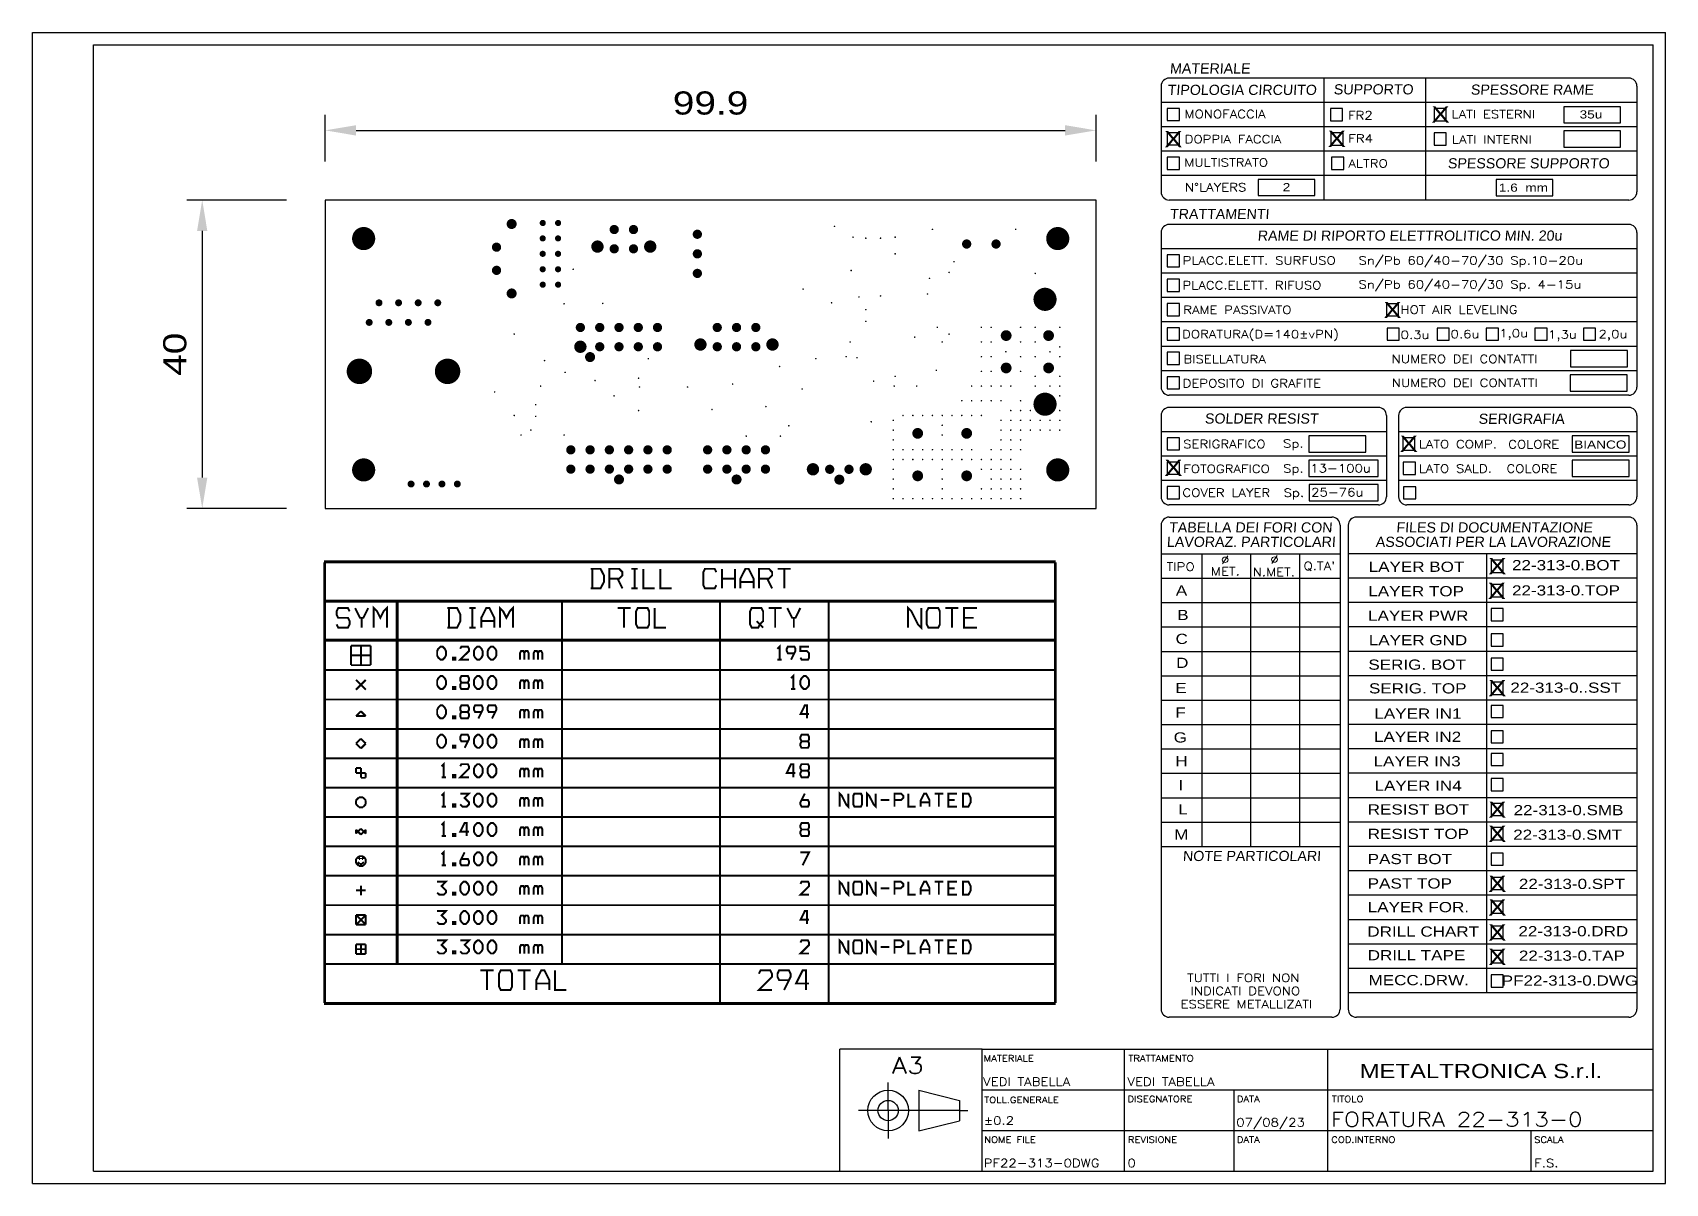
# Paper-space layout 'Layout1' of a CAD drawing. Extents: x 0 to 402, y 0 to 283.
# The model-space entities are those that its viewports show. They can reach past a viewport. Long polylines and large blocks are cut down to what shows.
import ezdxf
from ezdxf.enums import TextEntityAlignment as Align

# ---------------------------------------------------------------- set-up
doc = ezdxf.new("R2010")
doc.units = 0
doc.header["$LTSCALE"] = 10
doc.header["$MEASUREMENT"] = 0
doc.layers.get('0').update_dxf_attribs({"linetype": 'CONTINUOUS'})
doc.layers.get('Defpoints').update_dxf_attribs({"linetype": 'CONTINUOUS'})
for name, color, linetype in [('22-313-0_DRD', 1, 'CONTINUOUS'), ('ATTRIBUTI', 7, 'CONTINUOUS'), ('CARTIGLIO', 7, 'CONTINUOUS'), ('OGGETTO', 7, 'CONTINUOUS'), ('quote', 6, 'CONTINUOUS'), ('TABELLA', 7, 'CONTINUOUS'), ('THRUHOLE_NPT', 12, 'CONTINUOUS'), ('THRUHOLE_TAP', 11, 'CONTINUOUS'), ('VIEWPORT', 7, 'CONTINUOUS')]:
    doc.layers.add(name, color=color, linetype=linetype)
doc.layers.get('VIEWPORT').off()
doc.styles.add('ROMANS', font='romans', dxfattribs={"height": 4})
doc.styles.add('STILE25', font='arial.ttf', dxfattribs={"width": 1.2, "height": 2.5})
doc.styles.add('STILE3', font='arial.ttf', dxfattribs={"width": 1.2, "height": 3})
doc.styles.add('STILE35', font='arial.ttf', dxfattribs={"width": 1.2, "height": 3.5})
doc.styles.add('STYLE4', font='arial.ttf', dxfattribs={"width": 1.2, "height": 4})
doc.dimstyles.new('QUOTE', dxfattribs={"dimscale": 0, "dimtxt": 3, "dimasz": 4, "dimexe": 2, "dimexo": 5, "dimgap": 2, "dimtad": 1, "dimdec": 1, "dimzin": 13, "dimdsep": 46, "dimtxsty": 'STILE3', "dimcen": 0, "dimclrt": 7, "dimadec": 0, "dimazin": 0, "dimtfac": 0.666667, "dimtdec": 1, "dimtofl": 0, "dimtmove": 2, "dimatfit": 3, "dimfxl": 0, "dimtolj": 1, "dimtzin": 13, "dimarcsym": 0})

psp = doc.layouts.get("Layout1")

msp = doc.modelspace()

# ---------------------------------------------------------------- blocks, each defined once
blk = doc.blocks.new('QD')
at = {"layer": 'ATTRIBUTI', "linetype": 'Continuous'}
blk.add_lwpolyline([(-1.5, 1.5), (-1.5, -1.5), (1.5, -1.5), (1.5, 1.5)], close=True, dxfattribs=at)
blk = doc.blocks.new('TABELLAPCB2')
at = {"layer": 'ATTRIBUTI', "color": 6, "linetype": 'Continuous'}
for p, q in [((116, 239.99), (102, 239.99)), ((102, 239.99), (102, 235.99)), ((116, 235.99), (116, 239.99)), ((102, 235.99), (116, 235.99))]:
    blk.add_line(p, q, dxfattribs=at)
for points in [[(102, 241.91), (116, 241.91), (116, 245.91), (102, 245.91)], [(26.82, 224.03), (40.82, 224.03), (40.82, 228.03), (26.82, 228.03)], [(85.36, 223.98), (99.36, 223.98), (99.36, 227.98), (85.36, 227.98)], [(103.65, 181.96), (117.65, 181.96), (117.65, 185.96), (103.65, 185.96)], [(103.61, 175.96), (117.61, 175.96), (117.61, 179.96), (103.61, 179.96)], [(39.33, 160.95), (53.33, 160.95), (53.33, 164.95), (39.33, 164.95)], [(104.08, 160.96), (118.08, 160.96), (118.08, 164.96), (104.08, 164.96)], [(39.34, 154.96), (56.34, 154.96), (56.34, 158.96), (39.34, 158.96)], [(104.09, 154.96), (118.09, 154.96), (118.09, 158.96), (104.09, 158.96)], [(39.4, 148.96), (56.4, 148.96), (56.4, 152.96), (39.4, 152.96)]]:
    blk.add_lwpolyline(points, close=True, dxfattribs=at)
at = {"layer": 'TABELLA', "color": 1, "linetype": 'Continuous'}
for p, q in [((118, 252.96), (5, 252.96)), ((43, 252.96), (43, 222.96)), ((68, 252.96), (68, 222.96)), ((3, 250.96), (3, 224.96)), ((120, 250.96), (120, 224.96)), ((120, 246.96), (3, 246.96)), ((118, 222.96), (5, 222.96)), ((118, 216.96), (5, 216.96)), ((3, 214.96), (3, 176.96)), ((120, 214.96), (120, 176.96)), ((120, 210.96), (3, 210.96)), ((118, 174.96), (5, 174.96)), ((3, 169.96), (3, 149.96)), ((56.41, 171.96), (5, 171.96)), ((58.41, 169.96), (58.41, 149.96)), ((61.41, 169.96), (61.41, 149.96)), ((118, 171.96), (63.41, 171.96)), ((120, 169.96), (120, 149.96)), ((58.41, 165.96), (3, 165.96)), ((120, 165.96), (61.41, 165.96)), ((56.41, 147.96), (5, 147.96)), ((5, 144.96), (45, 144.96)), ((118, 144.96), (51, 144.96)), ((118, 147.96), (63.41, 147.96)), ((3, 142.96), (3, 111.96)), ((47, 142.96), (47, 23.96)), ((49, 142.96), (49, 23.96)), ((120, 142.96), (120, 23.96)), ((3, 135.96), (47, 135.96)), ((120, 135.96), (49, 135.96)), ((3, 111.96), (3, 108.96)), ((3, 108.96), (3, 66.96)), ((3, 66.96), (3, 63.96)), ((3, 63.96), (47, 63.96)), ((3, 63.96), (3, 23.96)), ((45, 21.96), (5, 21.96)), ((118, 21.96), (51, 21.96))]:
    blk.add_line(p, q, dxfattribs=at)
at = {"layer": 'TABELLA', "color": 6, "linetype": 'Continuous'}
for p, q in [((120, 240.96), (3, 240.96)), ((120, 234.96), (3, 234.96)), ((120, 228.96), (3, 228.96)), ((120, 204.96), (3, 204.96)), ((120, 198.96), (3, 198.96)), ((120, 192.96), (3, 192.96)), ((120, 186.96), (3, 186.96)), ((120, 180.96), (3, 180.96)), ((58.41, 159.96), (3, 159.96)), ((120, 159.96), (61.41, 159.96)), ((58.41, 153.96), (3, 153.96)), ((120, 153.96), (61.41, 153.96)), ((13, 135.96), (13, 63.96)), ((25, 135.96), (25, 63.96)), ((37, 135.96), (37, 63.96)), ((83.05, 135.96), (83.05, 27.96)), ((3, 129.96), (47, 129.96)), ((120, 129.96), (49, 129.96)), ((3, 123.96), (47, 123.96)), ((120, 123.96), (49, 123.96)), ((3, 117.96), (47, 117.96)), ((120, 117.96), (49, 117.96)), ((3, 111.96), (47, 111.96)), ((120, 111.96), (49, 111.96)), ((3, 105.96), (47, 105.96)), ((120, 105.96), (49, 105.96)), ((3, 99.96), (47, 99.96)), ((120, 99.96), (49, 99.96)), ((3, 93.96), (47, 93.96)), ((120, 93.96), (49, 93.96)), ((3, 87.96), (47, 87.96)), ((120, 87.96), (49, 87.96)), ((3, 81.96), (47, 81.96)), ((120, 81.96), (49, 81.96)), ((3, 75.96), (47, 75.96)), ((120, 75.96), (49, 75.96)), ((3, 69.96), (47, 69.96)), ((120, 69.96), (49, 69.96)), ((120, 63.96), (49, 63.96)), ((120, 57.96), (49, 57.96)), ((120, 51.96), (49, 51.96)), ((120, 45.96), (49, 45.96)), ((120, 39.96), (49, 39.96)), ((120, 33.96), (49, 33.96)), ((120, 27.96), (49, 27.96))]:
    blk.add_line(p, q, dxfattribs=at)
at = {"layer": 'TABELLA', "color": 1, "linetype": 'Continuous'}
for centre, start, end in [((5, 250.96), 90, 180), ((118, 250.96), 0, 90), ((5, 224.96), 180, 270), ((118, 224.96), 270, 0), ((5, 214.96), 90, 180), ((118, 214.96), 0, 90), ((5, 176.96), 180, 270), ((118, 176.96), 270, 0), ((5, 169.96), 90, 180), ((56.41, 169.96), 0, 90), ((63.41, 169.96), 90, 180), ((118, 169.96), 0, 90), ((5, 149.96), 180, 270), ((56.41, 149.96), 270, 0), ((63.41, 149.96), 180, 270), ((118, 149.96), 270, 0), ((5, 142.96), 90, 180), ((45, 142.96), 0, 90), ((51, 142.96), 90, 180), ((118, 142.96), 0, 90), ((5, 23.96), 180, 270), ((45, 23.96), 270, 0), ((51, 23.96), 180, 270), ((118, 23.96), 270, 0)]:
    blk.add_arc(centre, 2, start, end, dxfattribs=at)
at = {"layer": 'TABELLA', "linetype": 'Continuous'}
for p in [(6, 244), (46.11, 243.96), (71.62, 243.96), (6, 238), (46.25, 237.96), (71.62, 237.96), (6, 232), (46.4, 231.96), (6, 208), (6, 202), (6, 196), (59.91, 195.96), (6, 190), (60.05, 189.96), (72.34, 189.96), (84.42, 189.96), (96.42, 189.96), (108.34, 189.96), (6, 184), (6, 178), (6, 163), (63.9, 162.96), (6, 157), (64.05, 156.96), (6, 151), (64.11, 150.96), (85.62, 132.85), (85.62, 126.9), (85.62, 120.96), (85.62, 114.74), (85.62, 108.8), (85.62, 102.85), (85.62, 97.18), (85.62, 90.93), (85.62, 85.36), (85.62, 79.15), (85.62, 73.07), (85.62, 67.12), (85.62, 60.86), (85.62, 54.86), (85.62, 49.03), (85.62, 42.85), (85.62, 36.85), (85.62, 30.87)]:
    blk.add_blockref('QD', p, dxfattribs=at)
at = {"layer": 'ATTRIBUTI', "linetype": 'Continuous', "width": 1.2, "flags": 8}
for tag, height, style, p in [('X', 4, 'STYLE4', (6.1, 244.01)), ('X', 4, 'STYLE4', (71.7, 244.01)), ('VAL', 2, 'STILE25', (108.7, 244.01)), ('X', 4, 'STYLE4', (6, 237.91)), ('X', 4, 'STYLE4', (46.2, 238.01)), ('VAL', 2, 'STILE25', (92.09, 226)), ('X', 4, 'STYLE4', (6, 208.01)), ('X', 4, 'STYLE4', (6, 163.01)), ('X', 4, 'STYLE4', (63.9, 163.01)), ('VAL', 2, 'STILE25', (46.4, 163.01)), ('COL', 2, 'STILE25', (111, 162.81))]:
    blk.add_attdef(tag, text='', height=height, dxfattribs=dict(at, style=style)).set_placement(p, align=Align.MIDDLE_CENTER)
at = {"layer": 'ATTRIBUTI', "linetype": 'Continuous', "width": 1.2}
for tag, height, style, p in [('X', 4, 'STYLE4', (46.1, 244.01)), ('X', 4, 'STYLE4', (71.6, 238.01)), ('VAL', 2, 'STILE25', (108.96, 238.08)), ('X', 4, 'STYLE4', (6, 231.91)), ('X', 4, 'STYLE4', (46.4, 232.01)), ('X', 4, 'STYLE4', (6, 202.01)), ('X', 4, 'STYLE4', (6, 196.01)), ('X', 4, 'STYLE4', (59.9, 195.91)), ('X', 4, 'STYLE4', (6, 190.01)), ('X', 4, 'STYLE4', (60, 189.91)), ('X', 4, 'STYLE4', (72.3, 189.91)), ('X', 4, 'STYLE4', (84.4, 189.91)), ('X', 4, 'STYLE4', (96.4, 190.01)), ('X', 4, 'STYLE4', (108.3, 190.01)), ('X', 4, 'STYLE4', (6, 184.01)), ('NUM', 2, 'STILE25', (110.99, 183.91)), ('X', 4, 'STYLE4', (6, 178.01)), ('NUM', 2, 'STILE25', (111.02, 178.01)), ('X', 4, 'STYLE4', (6, 157.11)), ('X', 4, 'STYLE4', (64, 157.01)), ('BIANCO', 2, 'STILE25', (111.1, 156.91)), ('X', 4, 'STYLE4', (6, 151.01)), ('X', 4, 'STYLE4', (85.68, 132.91)), ('CSXXXR1.BOT', 2.5, 'STILE25', (102.56, 133.16)), ('X', 4, 'STYLE4', (85.54, 126.83)), ('DIA', 2.5, 'STILE25', (19.2, 127.01)), ('DIA', 2.5, 'STILE25', (31.1, 126.91)), ('QTA', 2.5, 'STILE25', (42.1, 126.91)), ('CSXXXR1.TOP', 2.5, 'STILE25', (102.56, 126.94)), ('DIA', 2.5, 'STILE25', (19.2, 120.91)), ('DIA', 2.5, 'STILE25', (31.1, 121.01)), ('QTA', 2.5, 'STILE25', (42.1, 120.91)), ('X', 4, 'STYLE4', (85.68, 120.88)), ('CSXXXR1.PWR', 2.5, 'STILE25', (103.25, 121)), ('X', 4, 'STYLE4', (85.68, 114.67)), ('DIA', 2.5, 'STILE25', (19.1, 114.91)), ('DIA', 2.5, 'STILE25', (31.1, 114.81)), ('QTA', 2.5, 'STILE25', (42, 114.91)), ('CSXXXR1.GND', 2.5, 'STILE25', (102.89, 114.92)), ('DIA', 2.5, 'STILE25', (19.1, 108.91)), ('DIA', 2.5, 'STILE25', (31.2, 108.91)), ('QTA', 2.5, 'STILE25', (42.1, 108.91)), ('X', 4, 'STYLE4', (85.68, 108.86)), ('CSXXXR1.SSB', 2.5, 'STILE25', (102.57, 108.97)), ('X', 4, 'STYLE4', (85.68, 102.91)), ('DIA', 2.5, 'STILE25', (19, 102.91)), ('DIA', 2.5, 'STILE25', (31.3, 103.11)), ('QTA', 2.5, 'STILE25', (42.3, 102.91)), ('CSXXXR1.SST', 2.5, 'STILE25', (102.5, 103.03)), ('DIA', 2.5, 'STILE25', (19.1, 96.91)), ('DIA', 2.5, 'STILE25', (31.3, 97.11)), ('QTA', 2.5, 'STILE25', (42.2, 97.21)), ('X', 4, 'STYLE4', (85.68, 97.13)), ('CSXXXR1.IN1', 2.5, 'STILE25', (101.84, 97.01)), ('X', 4, 'STYLE4', (85.68, 90.99)), ('CSXXXR1.IN2', 2.5, 'STILE25', (101.79, 91.24)), ('DIA', 2.5, 'STILE25', (19.2, 90.91)), ('DIA', 2.5, 'STILE25', (31.3, 91.01)), ('QTA', 2.5, 'STILE25', (42, 90.91)), ('DIA', 2.5, 'STILE25', (19.2, 84.91)), ('DIA', 2.5, 'STILE25', (31.4, 85.11)), ('QTA', 2.5, 'STILE25', (42, 84.91)), ('X', 4, 'STYLE4', (85.68, 85.58)), ('CSXXXR1.IN3', 2.5, 'STILE25', (101.63, 84.93)), ('X', 4, 'STYLE4', (85.68, 79.23)), ('DIA', 2.5, 'STILE25', (19.1, 78.91)), ('DIA', 2.5, 'STILE25', (31.4, 79.01)), ('QTA', 2.5, 'STILE25', (42.1, 79.01)), ('CSXXXR1.IN4', 2.5, 'STILE25', (101.78, 78.94)), ('DIA', 2.5, 'STILE25', (19.1, 72.91)), ('DIA', 2.5, 'STILE25', (31.3, 73.01)), ('QTA', 2.5, 'STILE25', (41.9, 73.01)), ('X', 4, 'STYLE4', (85.68, 73.02)), ('CSXXXR1.SMB', 2.5, 'STILE25', (103.19, 72.9)), ('DIA', 2.5, 'STILE25', (31.3, 67.11)), ('X', 4, 'STYLE4', (85.68, 67.07)), ('DIA', 2.5, 'STILE25', (19.1, 66.91)), ('QTA', 2.5, 'STILE25', (42, 66.91)), ('CSXXXR1.SMT', 2.5, 'STILE25', (102.97, 66.87)), ('X', 4, 'STYLE4', (85.68, 60.81)), ('CSXXXR1.SPB', 2.5, 'STILE25', (102.72, 60.95)), ('X', 4, 'STYLE4', (85.68, 54.81)), ('CSXXXR1.SMT', 2.5, 'STILE25', (104.02, 54.77)), ('X', 4, 'STYLE4', (85.68, 48.99)), ('CSXXXR1.DRL', 2.5, 'STILE25', (104.09, 48.95)), ('X', 4, 'STYLE4', (85.68, 42.8)), ('CSXXXR1.DRD', 2.5, 'STILE25', (104.36, 43.13)), ('X', 4, 'STYLE4', (85.68, 36.8)), ('CSXXXR1.TAP', 2.5, 'STILE25', (104.02, 37.12)), ('X', 4, 'STYLE4', (85.68, 30.82)), ('CSXXXR1.DWG', 2.5, 'STILE25', (103.53, 31))]:
    blk.add_attdef(tag, text='', height=height, dxfattribs=dict(at, style=style)).set_placement(p, align=Align.MIDDLE_CENTER)
at = {"layer": 'TABELLA', "linetype": 'Continuous', "style": 'STILE25', "oblique": 4}
for s, p in [('MATERIALE', (5.12, 254.07)), ('TIPOLOGIA CIRCUITO', (4.54, 248.8)), ('SUPPORTO', (45.4, 248.93)), ('SPESSORE RAME', (79.1, 248.86)), ('SPESSORE SUPPORTO', (73.45, 230.74)), ('TRATTAMENTI', (5.12, 218.26)), ('RAME DI RIPORTO ELETTROLITICO MIN. 20u', (26.7, 212.96)), ('SOLDER RESIST', (13.71, 167.97)), ('SERIGRAFIA', (81.02, 167.91)), ('TABELLA DEI FORI CON', (4.9, 141.19)), ('FILES DI DOCUMENTAZIONE', (60.8, 141.19)), ('LAVORAZ. PARTICOLARI', (4.35, 137.65)), ('ASSOCIATI PER LA LAVORAZIONE', (55.73, 137.65)), ('NOTE PARTICOLARI', (8.3, 60.39))]:
    blk.add_text(s, height=2.5, dxfattribs=at).set_placement(p)
at = {"layer": 'TABELLA', "linetype": 'Continuous', "width": 1.2}
for s, height, style, p in [('MONOFACCIA', 2, 'ROMANS', (8.75, 243.1)), ('LATI ESTERNI', 2, 'ROMANS', (74.41, 243.06)), ('FR2', 2, 'ROMANS', (48.96, 242.8)), ('DOPPIA FACCIA', 2, 'ROMANS', (8.78, 236.93)), ('FR4', 2, 'ROMANS', (49.03, 237.1)), ('LATI INTERNI', 2, 'ROMANS', (74.49, 236.85)), ('MULTISTRATO', 2, 'ROMANS', (8.7, 231.18)), ('ALTRO', 2, 'ROMANS', (49.05, 230.96)), ('N°LAYERS', 2, 'ROMANS', (8.83, 225.09)), ('PLACC.ELETT. SURFUSO ', 2, 'ROMANS', (8.29, 207.08)), ('Sn/Pb 60/40-70/30 Sp.10-20u', 2, 'ROMANS', (51.52, 207.08)), ('PLACC.ELETT. RIFUSO ', 2, 'ROMANS', (8.24, 200.99)), ('Sn/Pb 60/40-70/30 Sp. 4-15u', 2, 'ROMANS', (51.52, 201.2)), ('RAME PASSIVATO', 2, 'ROMANS', (8.41, 194.95)), ('HOT AIR LEVELING', 2, 'ROMANS', (61.84, 194.99)), ('DORATURA(D=140%%PvPN)', 2, 'ROMANS', (8.15, 188.96)), ('0.3u', 2, 'ROMANS', (61.89, 188.8)), ('0.6u', 2, 'ROMANS', (74.17, 188.99)), ('1,0u', 2, 'ROMANS', (86.13, 189.19)), ('1,3u', 2, 'ROMANS', (98.14, 188.87)), ('2,0u', 2, 'ROMANS', (110.56, 188.99)), ('BISELLATURA', 2, 'ROMANS', (8.47, 182.83)), ('NUMERO DEI CONTATTI', 2, 'ROMANS', (59.68, 182.87)), ('DEPOSITO DI GRAFITE', 2, 'ROMANS', (8.27, 176.89)), ('NUMERO DEI CONTATTI', 2, 'ROMANS', (59.72, 176.99)), ('SERIGRAFICO ', 2, 'ROMANS', (8.42, 161.95)), ('Sp.', 2, 'ROMANS', (32.98, 162.07)), ('LATO COMP.', 2, 'ROMANS', (66.34, 161.92)), ('COLORE', 2, 'ROMANS', (88.35, 161.87)), ('FOTOGRAFICO ', 2, 'ROMANS', (8.44, 155.84)), ('Sp.', 2, 'ROMANS', (33.02, 155.93)), ('13-100u', 2, 'ROMANS', (39.67, 155.98)), ('LATO SALD.', 2, 'ROMANS', (66.34, 155.9)), ('COLORE', 2, 'ROMANS', (87.91, 155.9)), ('COVER LAYER ', 2, 'ROMANS', (8.23, 149.97)), ('Sp.', 2, 'ROMANS', (33.12, 149.98)), ('25-76u', 2, 'ROMANS', (39.88, 150.08)), ('TIPO', 2, 'ROMANS', (4.34, 131.78)), ('MET.', 2, 'ROMANS', (15.25, 130.65)), ('%%C', 2, 'ROMANS', (17.72, 133.47)), ('%%C', 2, 'ROMANS', (29.85, 133.53)), ("Q.TA'", 2, 'ROMANS', (38.01, 131.96)), ('LAYER BOT', 2.5, 'STILE25', (54.03, 131.51)), ('N.MET.', 2, 'ROMANS', (25.51, 130.47)), ('A', 2.5, 'STILE25', (6.61, 125.68)), ('LAYER TOP', 2.5, 'STILE25', (53.95, 125.5)), ('B', 2.5, 'STILE25', (6.96, 119.66)), ('LAYER PWR', 2.5, 'STILE25', (53.89, 119.48)), ('C', 2.5, 'STILE25', (6.54, 113.78)), ('LAYER GND', 2.5, 'STILE25', (54.06, 113.46)), ('D', 2.5, 'STILE25', (6.68, 107.88)), ('SERIG. BOT', 2.5, 'STILE25', (53.96, 107.44)), ('E', 2.5, 'STILE25', (6.49, 101.71)), ('SERIG. TOP', 2.5, 'STILE25', (54.11, 101.61)), ('F', 2.5, 'STILE25', (6.51, 95.68)), ('LAYER IN1', 2.5, 'STILE25', (55.44, 95.41)), ('G', 2.5, 'STILE25', (6.08, 89.54)), ('LAYER IN2', 2.5, 'STILE25', (55.35, 89.7)), ('H', 2.5, 'STILE25', (6.49, 83.72)), ('LAYER IN3', 2.5, 'STILE25', (55.23, 83.68)), ('I', 2.5, 'STILE25', (7.23, 77.79)), ('LAYER IN4', 2.5, 'STILE25', (55.48, 77.66)), ('L', 2.5, 'STILE25', (7.2, 71.87)), ('RESIST BOT', 2.5, 'STILE25', (53.8, 71.83)), ('RESIST TOP', 2.5, 'STILE25', (53.8, 65.82)), ('M', 2.5, 'STILE25', (6.2, 65.65)), ('PAST BOT', 2.5, 'STILE25', (53.8, 59.63)), ('PAST TOP', 2.5, 'STILE25', (53.8, 53.63)), ('LAYER FOR.', 2.5, 'STILE25', (53.8, 47.81)), ('DRILL CHART', 2.5, 'STILE25', (53.71, 41.8)), ('DRILL TAPE', 2.5, 'STILE25', (53.8, 35.98)), ('TUTTI I FORI NON', 2, 'ROMANS', (9.36, 30.67)), ('MECC.DRW.', 2.5, 'STILE25', (54.01, 29.85)), ('INDICATI DEVONO', 2, 'ROMANS', (10.24, 27.43)), ('ESSERE METALLIZATI', 2, 'ROMANS', (7.78, 24.19))]:
    blk.add_text(s, height=height, dxfattribs=dict(at, style=style)).set_placement(p)
at = {"layer": 'TABELLA', "linetype": 'Continuous', "style": 'STILE25', "width": 1.2}
blk.add_attdef('NUM', text='', height=2, dxfattribs=at).set_placement((33.83, 226.12), align=Align.MIDDLE_CENTER)
blk = doc.blocks.new('A3METALTRONICA')
at = {"layer": 'CARTIGLIO', "color": 6, "linetype": 'Continuous'}
for p, q in [((0, 283), (401.5, 283)), ((0, 0), (0, 283)), ((401.5, 0), (401.5, 283)), ((233.5, 3), (233.5, 33)), ((268.5, 3), (268.5, 33)), ((318.5, 3), (318.5, 33)), ((233.5, 23), (398.5, 23)), ((295.5, 3), (295.5, 23)), ((233.5, 13), (398.5, 13)), ((368.5, 3), (368.5, 13)), ((0, 0), (401.5, 0))]:
    blk.add_line(p, q, dxfattribs=at)
at = {"layer": 'CARTIGLIO', "color": 1, "linetype": 'Continuous'}
for p, q in [((15, 280), (398.5, 280)), ((15, 3), (15, 280)), ((398.5, 3), (398.5, 280)), ((198.5, 3), (198.5, 33)), ((233.5, 33), (198.5, 33)), ((233.5, 33), (398.5, 33)), ((15, 3), (398.5, 3))]:
    blk.add_line(p, q, dxfattribs=at)
at = {"layer": 'CARTIGLIO', "color": 6}
for p, q in [((210.37, 17.91), (210.37, 24.81)), ((227.92, 17.91), (203.08, 17.91)), ((210.37, 17.91), (210.37, 11)), ((227.92, 17.91), (230, 17.91))]:
    blk.add_line(p, q, dxfattribs=at)
at = {"layer": 'CARTIGLIO', "color": 1}
for p, q in [((217.92, 22.91), (227.92, 20.41)), ((217.92, 22.91), (217.92, 12.91)), ((227.92, 20.41), (227.92, 15.41)), ((217.92, 12.91), (227.92, 15.41))]:
    blk.add_line(p, q, dxfattribs=at)
for radius in [5, 2.5]:
    blk.add_circle((210.37, 17.91), radius, dxfattribs=at)
at = {"layer": 'CARTIGLIO', "color": 1, "linetype": 'Continuous', "style": 'ROMANS', "width": 1.2}
blk.add_text('A3', height=4, dxfattribs=at).set_placement((211.32, 27.03))
at = {"layer": 'CARTIGLIO', "color": 0, "linetype": 'Continuous', "style": 'ROMANS', "width": 1.2}
for s, p in [('MATERIALE', (233.87, 30)), ('TRATTAMENTO', (269.45, 30)), ('TOLL.GENERALE', (233.99, 19.77)), ('DISEGNATORE', (269.23, 20)), ('DATA', (296.11, 20)), ('TITOLO', (319.47, 20)), ('NOME FILE', (233.99, 10)), ('REVISIONE', (269.35, 10)), ('DATA', (296.11, 10)), ('COD.INTERNO', (319.35, 10)), ('SCALA', (369.23, 10))]:
    blk.add_text(s, height=1.5, dxfattribs=at).set_placement(p)
at = {"layer": 'CARTIGLIO', "linetype": 'Continuous', "style": 'STILE35', "width": 1.2}
blk.add_text('METALTRONICA S.r.l.', height=3.5, dxfattribs=at).set_placement((326.33, 25.88))
at = {"layer": 'CARTIGLIO', "color": 0, "linetype": 'Continuous', "style": 'ROMANS', "width": 1.2}
for tag, p, height in [('MATERIALE', (233.75, 24), 2), ('TRATTAMENTO', (269.23, 24), 2), ('TITOLO', (319.23, 14), 3.5), ('DISEGNATORE', (269.23, 14), 2), ('DATADIS', (295.99, 14), 2), ('NOMEFILE', (233.87, 4), 2), ('REVISIONE', (269.23, 4), 2), ('DATAREV', (295.99, 4), 2), ('CODICE', (319.35, 4), 2), ('SCALA', (369.25, 4), 2)]:
    blk.add_attdef(tag, p, '', height=height, dxfattribs=at)
at = {"layer": 'CARTIGLIO', "color": 0, "linetype": 'Continuous', "style": 'ROMANS', "width": 1.2, "flags": 8}
blk.add_attdef('TOLLERANZA', text='', height=2, dxfattribs=at).set_placement((233.93, 13.85), align=Align.BOTTOM_LEFT)
blk = doc.blocks.new('ROUND_13')
at = {"const_width": 0.65024}
blk.add_lwpolyline([(-0.32512, 0, 1), (0.32512, 0, 1)], format="xyb", close=True, dxfattribs=at)
blk = doc.blocks.new('ROUND_34')
at = {"const_width": 1.64973}
blk.add_lwpolyline([(-0.824864, 0, 1), (0.824864, 0, 1)], format="xyb", close=True, dxfattribs=at)
blk = doc.blocks.new('ROUND_29')
at = {"const_width": 1.49987}
blk.add_lwpolyline([(-0.749934, 0, 1), (0.749934, 0, 1)], format="xyb", close=True, dxfattribs=at)
blk = doc.blocks.new('ROUND_60')
at = {"const_width": 0.10033}
blk.add_lwpolyline([(-0.050164, 0, 1), (0.050164, 0, 1)], format="xyb", close=True, dxfattribs=at)
blk = doc.blocks.new('ROUND_11')
at = {"const_width": 0.59944}
blk.add_lwpolyline([(-0.29972, 0, 1), (0.29972, 0, 1)], format="xyb", close=True, dxfattribs=at)
blk = doc.blocks.new('ROUND_33')
at = {"const_width": 0.8001}
blk.add_lwpolyline([(-0.40005, 0, 1), (0.40005, 0, 1)], format="xyb", close=True, dxfattribs=at)
blk = doc.blocks.new('ROUND_12')
at = {"const_width": 0.69977}
blk.add_lwpolyline([(-0.349884, 0, 1), (0.349884, 0, 1)], format="xyb", close=True, dxfattribs=at)
blk = doc.blocks.new('ROUND_23')
at = {"const_width": 0.40005}
blk.add_lwpolyline([(-0.200024, 0, 1), (0.200024, 0, 1)], format="xyb", close=True, dxfattribs=at)
blk = doc.blocks.new('ROUND_24')
at = {"const_width": 0.44958}
blk.add_lwpolyline([(-0.22479, 0, 1), (0.22479, 0, 1)], format="xyb", close=True, dxfattribs=at)
blk = doc.blocks.new('*D59')
at = {"layer": 'Defpoints', "color": 0, "transparency": 16777216}
for p in [(890.69, 672.66), (790.74, 663.63), (890.69, 663.63)]:
    blk.add_point(p, dxfattribs=at)
at = {"layer": 'quote', "color": 0, "lineweight": -2, "transparency": 16777216}
for p, q in [((790.74, 668.63), (790.74, 674.66)), ((890.69, 668.63), (890.69, 674.66)), ((794.74, 672.66), (886.69, 672.66))]:
    blk.add_line(p, q, dxfattribs=at)
at = {"layer": 'quote', "color": 0, "transparency": 16777216}
for points in [[(794.74, 673.33), (794.74, 671.99), (790.74, 672.66)], [(886.69, 673.33), (886.69, 671.99), (890.69, 672.66)]]:
    blk.add_solid(points, dxfattribs=at)
at = {"layer": 'quote', "color": 7, "transparency": 16777216, "insert": (840.71, 676.19), "char_height": 3, "attachment_point": 5, "style": 'STILE3'}
blk.add_mtext('\\A1;99.9', dxfattribs=at)
blk = doc.blocks.new('*D60')
at = {"layer": 'Defpoints', "color": 0, "transparency": 16777216}
for p in [(790.74, 663.63), (774.8, 623.63), (790.74, 623.63)]:
    blk.add_point(p, dxfattribs=at)
at = {"layer": 'quote', "color": 0, "lineweight": -2, "transparency": 16777216}
for p, q in [((785.74, 663.63), (772.8, 663.63)), ((774.8, 659.63), (774.8, 627.63)), ((785.74, 623.63), (772.8, 623.63))]:
    blk.add_line(p, q, dxfattribs=at)
at = {"layer": 'quote', "color": 0, "transparency": 16777216}
for points in [[(774.13, 659.63), (775.46, 659.63), (774.8, 663.63)], [(774.13, 627.63), (775.46, 627.63), (774.8, 623.63)]]:
    blk.add_solid(points, dxfattribs=at)
at = {"layer": 'quote', "color": 7, "transparency": 16777216, "insert": (771.26, 643.63), "char_height": 3, "attachment_point": 5, "rotation": 90, "style": 'STILE3'}
blk.add_mtext('\\A1;40', dxfattribs=at)

# ---------------------------------------------------------------- dimensions: what is measured, and where the dimension line sits
at = {"layer": 'quote'}
dim = msp.add_linear_dim(base=(890.685, 672.6602), p1=(790.736, 663.6292), p2=(890.685, 663.6292), dimstyle='QUOTE', override={"dimscale": 1}, dxfattribs=at)
dim.commit()
dim.dimension.update_dxf_attribs({"geometry": '*D59', "text_midpoint": (840.7105, 676.1919)})
dim = msp.add_linear_dim(base=(774.8, 623.63), p1=(790.74, 663.63), p2=(790.74, 623.63), angle=90, dimstyle='QUOTE', override={"dimscale": 1}, dxfattribs=at)
dim.commit()
dim.dimension.update_dxf_attribs({"geometry": '*D60', "text_midpoint": (771.26, 643.63)})

# ---------------------------------------------------------------- linework, layer by layer
at = {"layer": '22-313-0_DRD'}
for p, q in [((790.74, 663.63), (790.74, 623.63)), ((890.69, 663.63), (790.74, 663.63)), ((890.69, 623.63), (890.69, 663.63)), ((790.74, 623.63), (890.69, 623.63))]:
    msp.add_line(p, q, dxfattribs=at)
at = {"layer": '22-313-0_DRD', "const_width": 0.254}
for points in [[(885.48, 616.77), (790.61, 616.77)], [(790.61, 559.49), (790.61, 616.64)], [(885.35, 616.64), (790.74, 616.64)], [(790.74, 559.49), (790.74, 616.64)], [(885.35, 559.49), (885.35, 616.64)], [(885.48, 559.49), (885.48, 616.64)], [(825.18, 613.26), (826.45, 613.26), (826.88, 614.1), (826.88, 614.95), (826.45, 615.8), (825.18, 615.8)], [(825.4, 613.26), (825.4, 615.8)], [(827.6, 614.53), (828.87, 614.53), (829.29, 614.95), (829.29, 615.37), (828.87, 615.8), (827.6, 615.8), (827.6, 613.26)], [(828.66, 614.53), (829.29, 613.26)], [(831.28, 615.8), (830.43, 615.8)], [(830.86, 613.26), (830.86, 615.8)], [(833.48, 613.26), (832, 613.26), (832, 615.8)], [(835.68, 613.26), (834.2, 613.26), (834.2, 615.8)], [(841.46, 613.68), (841.25, 613.26), (839.98, 613.26), (839.77, 613.68), (839.77, 615.37), (839.98, 615.8), (841.25, 615.8), (841.46, 615.37)], [(842.18, 613.26), (842.18, 615.8)], [(843.88, 614.53), (842.18, 614.53)], [(843.88, 613.26), (843.88, 615.8)], [(846.29, 613.26), (846.29, 614.53), (845.65, 615.8), (845.23, 615.8), (844.59, 614.53), (844.59, 613.26)], [(846.29, 614.1), (844.59, 614.1)], [(847.01, 614.53), (848.28, 614.53), (848.7, 614.95), (848.7, 615.37), (848.28, 615.8), (847.01, 615.8), (847.01, 613.26)], [(848.07, 614.53), (848.7, 613.26)], [(851.11, 615.8), (849.42, 615.8)], [(850.27, 613.26), (850.27, 615.8)], [(885.35, 611.69), (790.74, 611.69)], [(831.28, 613.26), (830.43, 613.26)], [(885.35, 611.56), (790.74, 611.56)], [(793.91, 610.29), (793.7, 610.72), (792.43, 610.72), (792.22, 610.29), (792.22, 609.87), (792.43, 609.45), (793.7, 609.45), (793.91, 609.02), (793.91, 608.6), (793.7, 608.18), (792.43, 608.18), (792.22, 608.6)], [(796.32, 610.72), (795.69, 609.45), (795.26, 609.45), (794.63, 610.72)], [(798.74, 608.18), (798.74, 610.72), (798.31, 610.29), (797.89, 609.45), (797.47, 610.29), (797.04, 610.72), (797.04, 608.18)], [(800.01, 564.57), (800.01, 611.56)], [(800.13, 564.57), (800.13, 611.56)], [(806.58, 608.18), (807.85, 608.18), (808.27, 609.02), (808.27, 609.87), (807.85, 610.72), (806.58, 610.72)], [(806.79, 608.18), (806.79, 610.72)], [(810.26, 610.72), (809.42, 610.72)], [(809.84, 608.18), (809.84, 610.72)], [(812.67, 608.18), (812.67, 609.45), (812.04, 610.72), (811.62, 610.72), (810.98, 609.45), (810.98, 608.18)], [(815.09, 608.18), (815.09, 610.72), (814.67, 610.29), (814.24, 609.45), (813.82, 610.29), (813.4, 610.72), (813.4, 608.18)], [(821.45, 564.57), (821.45, 611.56)], [(830.34, 610.72), (828.65, 610.72)], [(829.49, 608.18), (829.49, 610.72)], [(831.27, 608.18), (831.06, 608.6), (831.06, 610.29), (831.27, 610.72), (832.54, 610.72), (832.75, 610.29), (832.75, 608.6), (832.54, 608.18), (831.27, 608.18)], [(834.95, 608.18), (833.47, 608.18), (833.47, 610.72)], [(841.94, 559.49), (841.94, 611.56)], [(845.83, 608.6), (846.04, 608.18), (846.89, 608.18), (847.1, 608.6), (847.53, 609.02), (847.53, 610.29), (847.31, 610.72), (846.04, 610.72), (845.83, 610.29), (845.83, 608.6)], [(849.94, 610.72), (848.25, 610.72)], [(849.09, 608.18), (849.09, 610.72)], [(852.35, 610.72), (851.72, 609.45), (851.29, 609.45), (850.66, 610.72)], [(856.03, 559.49), (856.03, 611.56)], [(868.03, 610.72), (868.03, 608.18), (867.6, 608.6), (866.76, 610.29), (866.33, 610.72), (866.33, 608.18)], [(868.96, 608.18), (868.74, 608.6), (868.74, 610.29), (868.96, 610.72), (870.23, 610.72), (870.44, 610.29), (870.44, 608.6), (870.23, 608.18), (868.96, 608.18)], [(872.85, 610.72), (871.16, 610.72)], [(872.01, 608.18), (872.01, 610.72)], [(875.26, 608.18), (873.57, 608.18), (873.57, 610.72), (875.26, 610.72)], [(795.48, 608.18), (795.48, 609.45)], [(810.26, 608.18), (809.42, 608.18)], [(812.67, 609.02), (810.98, 609.02)], [(846.68, 609.02), (847.53, 608.18)], [(851.51, 608.18), (851.51, 609.45)], [(874.84, 609.45), (873.57, 609.45)], [(885.35, 606.61), (790.74, 606.61)], [(885.35, 606.48), (790.74, 606.48)], [(794.1, 605.85), (794.1, 603.31)], [(796.64, 605.85), (794.1, 605.85)], [(795.37, 605.85), (795.37, 603.31)], [(796.64, 603.31), (796.64, 605.85)], [(805.69, 604.02), (805.4, 604.3), (805.26, 604.58), (805.26, 605.14), (805.4, 605.43), (805.69, 605.71), (805.97, 605.71), (806.25, 605.43), (806.39, 605.14), (806.39, 604.58), (806.25, 604.3), (805.97, 604.02), (805.69, 604.02)], [(809.38, 604.02), (808.25, 604.02), (809.38, 605.14), (809.38, 605.43), (809.24, 605.71), (808.4, 605.71), (808.25, 605.43)], [(810.46, 604.02), (810.17, 604.3), (810.03, 604.58), (810.03, 605.14), (810.17, 605.43), (810.46, 605.71), (810.74, 605.71), (811.02, 605.43), (811.16, 605.14), (811.16, 604.58), (811.02, 604.3), (810.74, 604.02), (810.46, 604.02)], [(812.23, 604.02), (811.95, 604.3), (811.81, 604.58), (811.81, 605.14), (811.95, 605.43), (812.23, 605.71), (812.52, 605.71), (812.8, 605.43), (812.94, 605.14), (812.94, 604.58), (812.8, 604.3), (812.52, 604.02), (812.23, 604.02)], [(849.66, 604.02), (849.66, 605.71), (849.37, 605.43)], [(851.58, 604.86), (850.73, 604.86), (850.59, 605.14), (850.59, 605.43), (850.73, 605.71), (851.58, 605.71), (851.72, 605.43), (851.72, 605.14), (851.15, 604.02)], [(852.37, 604.3), (852.51, 604.02), (853.35, 604.02), (853.49, 604.3), (853.49, 604.86), (853.21, 605.14), (852.37, 605.14), (852.37, 605.71), (853.49, 605.71)], [(796.64, 604.58), (794.1, 604.58)], [(794.1, 603.31), (796.64, 603.31)], [(807.32, 604.02), (807.61, 604.02), (807.61, 604.3), (807.32, 604.3), (807.32, 604.02)], [(817.13, 604.02), (817.13, 604.86), (816.99, 605.14), (816.71, 605.14), (816.57, 604.86), (816.43, 605.14), (816.14, 605.14), (816, 604.86), (816, 604.02)], [(816.57, 604.02), (816.57, 604.86)], [(818.91, 604.02), (818.91, 604.86), (818.77, 605.14), (818.49, 605.14), (818.34, 604.86), (818.2, 605.14), (817.92, 605.14), (817.78, 604.86), (817.78, 604.02)], [(818.34, 604.02), (818.34, 604.86)], [(849.94, 604.02), (849.37, 604.02)], [(885.35, 602.67), (790.74, 602.67)], [(796.01, 601.4), (794.74, 600.13)], [(796.01, 600.13), (794.74, 601.4)], [(805.69, 600.21), (805.4, 600.49), (805.26, 600.77), (805.26, 601.33), (805.4, 601.62), (805.69, 601.9), (805.97, 601.9), (806.25, 601.62), (806.39, 601.33), (806.39, 600.77), (806.25, 600.49), (805.97, 600.21), (805.69, 600.21)], [(809.24, 601.05), (809.38, 601.33), (809.38, 601.62), (809.24, 601.9), (808.4, 601.9), (808.25, 601.62), (808.25, 601.33), (808.4, 601.05), (809.24, 601.05), (809.38, 600.77), (809.38, 600.49), (809.24, 600.21), (808.4, 600.21), (808.25, 600.49), (808.25, 600.77), (808.4, 601.05)], [(810.46, 600.21), (810.17, 600.49), (810.03, 600.77), (810.03, 601.33), (810.17, 601.62), (810.46, 601.9), (810.74, 601.9), (811.02, 601.62), (811.16, 601.33), (811.16, 600.77), (811.02, 600.49), (810.74, 600.21), (810.46, 600.21)], [(812.23, 600.21), (811.95, 600.49), (811.81, 600.77), (811.81, 601.33), (811.95, 601.62), (812.23, 601.9), (812.52, 601.9), (812.8, 601.62), (812.94, 601.33), (812.94, 600.77), (812.8, 600.49), (812.52, 600.21), (812.23, 600.21)], [(817.13, 600.21), (817.13, 601.05), (816.99, 601.33), (816.71, 601.33), (816.57, 601.05), (816.43, 601.33), (816.14, 601.33), (816, 601.05), (816, 600.21)], [(818.91, 600.21), (818.91, 601.05), (818.77, 601.33), (818.49, 601.33), (818.34, 601.05), (818.2, 601.33), (817.92, 601.33), (817.78, 601.05), (817.78, 600.21)], [(851.43, 600.21), (851.43, 601.9), (851.15, 601.62)], [(852.79, 600.21), (852.51, 600.49), (852.37, 600.77), (852.37, 601.33), (852.51, 601.62), (852.79, 601.9), (853.07, 601.9), (853.35, 601.62), (853.49, 601.33), (853.49, 600.77), (853.35, 600.49), (853.07, 600.21), (852.79, 600.21)], [(807.32, 600.21), (807.61, 600.21), (807.61, 600.49), (807.32, 600.49), (807.32, 600.21)], [(816.57, 600.21), (816.57, 601.05)], [(818.34, 600.21), (818.34, 601.05)], [(851.72, 600.21), (851.15, 600.21)], [(885.35, 598.86), (790.74, 598.86)], [(795.37, 597.34), (794.74, 596.71)], [(796.01, 596.71), (795.37, 597.34)], [(805.69, 596.4), (805.4, 596.68), (805.26, 596.96), (805.26, 597.52), (805.4, 597.81), (805.69, 598.09), (805.97, 598.09), (806.25, 597.81), (806.39, 597.52), (806.39, 596.96), (806.25, 596.68), (805.97, 596.4), (805.69, 596.4)], [(809.24, 597.24), (809.38, 597.52), (809.38, 597.81), (809.24, 598.09), (808.4, 598.09), (808.25, 597.81), (808.25, 597.52), (808.4, 597.24), (809.24, 597.24), (809.38, 596.96), (809.38, 596.68), (809.24, 596.4), (808.4, 596.4), (808.25, 596.68), (808.25, 596.96), (808.4, 597.24)], [(811.02, 597.24), (810.17, 597.24), (810.03, 597.52), (810.03, 597.81), (810.17, 598.09), (811.02, 598.09), (811.16, 597.81), (811.16, 597.52), (810.6, 596.4)], [(812.8, 597.24), (811.95, 597.24), (811.81, 597.52), (811.81, 597.81), (811.95, 598.09), (812.8, 598.09), (812.94, 597.81), (812.94, 597.52), (812.37, 596.4)], [(817.13, 596.4), (817.13, 597.24), (816.99, 597.52), (816.71, 597.52), (816.57, 597.24), (816.43, 597.52), (816.14, 597.52), (816, 597.24), (816, 596.4)], [(816.57, 596.4), (816.57, 597.24)], [(818.91, 596.4), (818.91, 597.24), (818.77, 597.52), (818.49, 597.52), (818.34, 597.24), (818.2, 597.52), (817.92, 597.52), (817.78, 597.24), (817.78, 596.4)], [(818.34, 596.4), (818.34, 597.24)], [(853.49, 596.96), (852.37, 596.96), (852.93, 598.09), (853.21, 598.09), (853.21, 596.4)], [(885.35, 595.05), (790.74, 595.05)], [(794.74, 596.71), (796.01, 596.71)], [(807.32, 596.4), (807.61, 596.4), (807.61, 596.68), (807.32, 596.68), (807.32, 596.4)], [(795.37, 593.78), (794.74, 593.15)], [(794.74, 593.15), (795.37, 592.51)], [(796.01, 593.15), (795.37, 593.78)], [(795.37, 592.51), (796.01, 593.15)], [(805.69, 592.59), (805.4, 592.87), (805.26, 593.15), (805.26, 593.71), (805.4, 594), (805.69, 594.28), (805.97, 594.28), (806.25, 594), (806.39, 593.71), (806.39, 593.15), (806.25, 592.87), (805.97, 592.59), (805.69, 592.59)], [(807.32, 592.59), (807.61, 592.59), (807.61, 592.87), (807.32, 592.87), (807.32, 592.59)], [(809.24, 593.43), (808.4, 593.43), (808.25, 593.71), (808.25, 594), (808.4, 594.28), (809.24, 594.28), (809.38, 594), (809.38, 593.71), (808.82, 592.59)], [(810.46, 592.59), (810.17, 592.87), (810.03, 593.15), (810.03, 593.71), (810.17, 594), (810.46, 594.28), (810.74, 594.28), (811.02, 594), (811.16, 593.71), (811.16, 593.15), (811.02, 592.87), (810.74, 592.59), (810.46, 592.59)], [(812.23, 592.59), (811.95, 592.87), (811.81, 593.15), (811.81, 593.71), (811.95, 594), (812.23, 594.28), (812.52, 594.28), (812.8, 594), (812.94, 593.71), (812.94, 593.15), (812.8, 592.87), (812.52, 592.59), (812.23, 592.59)], [(817.13, 592.59), (817.13, 593.43), (816.99, 593.71), (816.71, 593.71), (816.57, 593.43), (816.43, 593.71), (816.14, 593.71), (816, 593.43), (816, 592.59)], [(816.57, 592.59), (816.57, 593.43)], [(818.91, 592.59), (818.91, 593.43), (818.77, 593.71), (818.49, 593.71), (818.34, 593.43), (818.2, 593.71), (817.92, 593.71), (817.78, 593.43), (817.78, 592.59)], [(818.34, 592.59), (818.34, 593.43)], [(853.35, 593.43), (853.49, 593.71), (853.49, 594), (853.35, 594.28), (852.51, 594.28), (852.37, 594), (852.37, 593.71), (852.51, 593.43), (853.35, 593.43), (853.49, 593.15), (853.49, 592.87), (853.35, 592.59), (852.51, 592.59), (852.37, 592.87), (852.37, 593.15), (852.51, 593.43)], [(885.35, 591.24), (790.74, 591.24)], [(806.11, 588.78), (806.11, 590.47), (805.83, 590.19)], [(794.74, 589.97), (794.74, 589.34)], [(795.37, 589.97), (794.74, 589.97)], [(794.74, 589.34), (796.01, 589.34)], [(795.37, 588.7), (795.37, 589.97)], [(796.01, 588.7), (795.37, 588.7)], [(796.01, 589.34), (796.01, 588.7)], [(806.39, 588.78), (805.83, 588.78)], [(807.32, 588.78), (807.61, 588.78), (807.61, 589.06), (807.32, 589.06), (807.32, 588.78)], [(809.38, 588.78), (808.25, 588.78), (809.38, 589.9), (809.38, 590.19), (809.24, 590.47), (808.4, 590.47), (808.25, 590.19)], [(810.46, 588.78), (810.17, 589.06), (810.03, 589.34), (810.03, 589.9), (810.17, 590.19), (810.46, 590.47), (810.74, 590.47), (811.02, 590.19), (811.16, 589.9), (811.16, 589.34), (811.02, 589.06), (810.74, 588.78), (810.46, 588.78)], [(812.23, 588.78), (811.95, 589.06), (811.81, 589.34), (811.81, 589.9), (811.95, 590.19), (812.23, 590.47), (812.52, 590.47), (812.8, 590.19), (812.94, 589.9), (812.94, 589.34), (812.8, 589.06), (812.52, 588.78), (812.23, 588.78)], [(817.13, 588.78), (817.13, 589.62), (816.99, 589.9), (816.71, 589.9), (816.57, 589.62), (816.43, 589.9), (816.14, 589.9), (816, 589.62), (816, 588.78)], [(816.57, 588.78), (816.57, 589.62)], [(818.91, 588.78), (818.91, 589.62), (818.77, 589.9), (818.49, 589.9), (818.34, 589.62), (818.2, 589.9), (817.92, 589.9), (817.78, 589.62), (817.78, 588.78)], [(818.34, 588.78), (818.34, 589.62)], [(851.72, 589.34), (850.59, 589.34), (851.15, 590.47), (851.43, 590.47), (851.43, 588.78)], [(853.35, 589.62), (853.49, 589.9), (853.49, 590.19), (853.35, 590.47), (852.51, 590.47), (852.37, 590.19), (852.37, 589.9), (852.51, 589.62), (853.35, 589.62), (853.49, 589.34), (853.49, 589.06), (853.35, 588.78), (852.51, 588.78), (852.37, 589.06), (852.37, 589.34), (852.51, 589.62)], [(885.35, 587.43), (790.74, 587.43)], [(806.11, 584.97), (806.11, 586.66), (805.83, 586.38)], [(808.25, 585.25), (808.54, 584.97), (809.1, 584.97), (809.38, 585.25), (809.38, 585.53), (808.82, 586.09), (809.38, 586.66), (808.25, 586.66)], [(810.46, 584.97), (810.17, 585.25), (810.03, 585.53), (810.03, 586.09), (810.17, 586.38), (810.46, 586.66), (810.74, 586.66), (811.02, 586.38), (811.16, 586.09), (811.16, 585.53), (811.02, 585.25), (810.74, 584.97), (810.46, 584.97)], [(812.23, 584.97), (811.95, 585.25), (811.81, 585.53), (811.81, 586.09), (811.95, 586.38), (812.23, 586.66), (812.52, 586.66), (812.8, 586.38), (812.94, 586.09), (812.94, 585.53), (812.8, 585.25), (812.52, 584.97), (812.23, 584.97)], [(852.51, 585.81), (853.35, 585.81), (853.49, 585.53), (853.49, 585.25), (853.35, 584.97), (852.51, 584.97), (852.37, 585.25), (852.37, 585.53), (852.93, 586.66)], [(858.57, 586.66), (858.57, 584.97), (858.29, 585.25), (857.73, 586.38), (857.45, 586.66), (857.45, 584.97)], [(859.36, 584.97), (859.22, 585.25), (859.22, 586.38), (859.36, 586.66), (860.21, 586.66), (860.35, 586.38), (860.35, 585.25), (860.21, 584.97), (859.36, 584.97)], [(862.13, 586.66), (862.13, 584.97), (861.85, 585.25), (861.28, 586.38), (861, 586.66), (861, 584.97)], [(864.56, 585.81), (865.4, 585.81), (865.69, 586.09), (865.69, 586.38), (865.4, 586.66), (864.56, 586.66), (864.56, 584.97)], [(867.32, 584.97), (866.34, 584.97), (866.34, 586.66)], [(869.1, 584.97), (869.1, 585.81), (868.68, 586.66), (868.4, 586.66), (867.97, 585.81), (867.97, 584.97)], [(870.88, 586.66), (869.75, 586.66)], [(870.31, 584.97), (870.31, 586.66)], [(872.66, 584.97), (871.53, 584.97), (871.53, 586.66), (872.66, 586.66)], [(873.31, 584.97), (874.15, 584.97), (874.44, 585.53), (874.44, 586.09), (874.15, 586.66), (873.31, 586.66)], [(873.45, 584.97), (873.45, 586.66)], [(795.12, 586.16), (794.74, 585.78)], [(794.74, 585.78), (794.74, 585.28)], [(794.74, 585.28), (795.12, 584.89)], [(795.63, 586.16), (795.12, 586.16)], [(795.12, 584.89), (795.63, 584.89)], [(796.01, 585.78), (795.63, 586.16)], [(795.63, 584.89), (796.01, 585.28)], [(796.01, 585.28), (796.01, 585.78)], [(806.39, 584.97), (805.83, 584.97)], [(807.32, 584.97), (807.61, 584.97), (807.61, 585.25), (807.32, 585.25), (807.32, 584.97)], [(817.13, 584.97), (817.13, 585.81), (816.99, 586.09), (816.71, 586.09), (816.57, 585.81), (816.43, 586.09), (816.14, 586.09), (816, 585.81), (816, 584.97)], [(816.57, 584.97), (816.57, 585.81)], [(818.91, 584.97), (818.91, 585.81), (818.77, 586.09), (818.49, 586.09), (818.34, 585.81), (818.2, 586.09), (817.92, 586.09), (817.78, 585.81), (817.78, 584.97)], [(818.34, 584.97), (818.34, 585.81)], [(863.91, 585.81), (862.78, 585.81)], [(869.1, 585.53), (867.97, 585.53)], [(872.37, 585.81), (871.53, 585.81)], [(885.35, 583.62), (790.74, 583.62)], [(794.74, 581.47), (795.37, 582.1)], [(795.37, 582.1), (796.01, 581.47)], [(806.11, 581.16), (806.11, 582.85), (805.83, 582.57)], [(809.38, 581.72), (808.25, 581.72), (808.82, 582.85), (809.1, 582.85), (809.1, 581.16)], [(810.46, 581.16), (810.17, 581.44), (810.03, 581.72), (810.03, 582.28), (810.17, 582.57), (810.46, 582.85), (810.74, 582.85), (811.02, 582.57), (811.16, 582.28), (811.16, 581.72), (811.02, 581.44), (810.74, 581.16), (810.46, 581.16)], [(812.23, 581.16), (811.95, 581.44), (811.81, 581.72), (811.81, 582.28), (811.95, 582.57), (812.23, 582.85), (812.52, 582.85), (812.8, 582.57), (812.94, 582.28), (812.94, 581.72), (812.8, 581.44), (812.52, 581.16), (812.23, 581.16)], [(817.13, 581.16), (817.13, 582), (816.99, 582.28), (816.71, 582.28), (816.57, 582), (816.43, 582.28), (816.14, 582.28), (816, 582), (816, 581.16)], [(818.91, 581.16), (818.91, 582), (818.77, 582.28), (818.49, 582.28), (818.34, 582), (818.2, 582.28), (817.92, 582.28), (817.78, 582), (817.78, 581.16)], [(853.35, 582), (853.49, 582.28), (853.49, 582.57), (853.35, 582.85), (852.51, 582.85), (852.37, 582.57), (852.37, 582.28), (852.51, 582), (853.35, 582), (853.49, 581.72), (853.49, 581.44), (853.35, 581.16), (852.51, 581.16), (852.37, 581.44), (852.37, 581.72), (852.51, 582)], [(794.74, 581.97), (794.74, 581.47)], [(795.37, 581.34), (794.74, 581.97)], [(796.01, 581.97), (795.37, 581.34)], [(796.01, 581.47), (796.01, 581.97)], [(806.39, 581.16), (805.83, 581.16)], [(807.32, 581.16), (807.61, 581.16), (807.61, 581.44), (807.32, 581.44), (807.32, 581.16)], [(816.57, 581.16), (816.57, 582)], [(818.34, 581.16), (818.34, 582)], [(885.35, 579.81), (790.74, 579.81)], [(795.12, 578.54), (794.74, 578.16)], [(794.74, 578.16), (794.74, 577.66)], [(795.63, 578.54), (795.12, 578.54)], [(795.12, 578.29), (795.12, 578.16)], [(795.24, 578.29), (795.12, 578.29)], [(795.12, 578.16), (795.24, 578.16)], [(795.24, 578.16), (795.24, 578.29)], [(795.5, 578.29), (795.5, 578.16)], [(795.63, 578.29), (795.5, 578.29)], [(795.5, 578.16), (795.63, 578.16)], [(796.01, 578.16), (795.63, 578.54)], [(795.63, 578.16), (795.63, 578.29)], [(796.01, 577.66), (796.01, 578.16)], [(806.11, 577.35), (806.11, 579.04), (805.83, 578.76)], [(808.4, 578.19), (809.24, 578.19), (809.38, 577.91), (809.38, 577.63), (809.24, 577.35), (808.4, 577.35), (808.25, 577.63), (808.25, 577.91), (808.82, 579.04)], [(810.46, 577.35), (810.17, 577.63), (810.03, 577.91), (810.03, 578.47), (810.17, 578.76), (810.46, 579.04), (810.74, 579.04), (811.02, 578.76), (811.16, 578.47), (811.16, 577.91), (811.02, 577.63), (810.74, 577.35), (810.46, 577.35)], [(812.23, 577.35), (811.95, 577.63), (811.81, 577.91), (811.81, 578.47), (811.95, 578.76), (812.23, 579.04), (812.52, 579.04), (812.8, 578.76), (812.94, 578.47), (812.94, 577.91), (812.8, 577.63), (812.52, 577.35), (812.23, 577.35)], [(817.13, 577.35), (817.13, 578.19), (816.99, 578.47), (816.71, 578.47), (816.57, 578.19), (816.43, 578.47), (816.14, 578.47), (816, 578.19), (816, 577.35)], [(816.57, 577.35), (816.57, 578.19)], [(818.91, 577.35), (818.91, 578.19), (818.77, 578.47), (818.49, 578.47), (818.34, 578.19), (818.2, 578.47), (817.92, 578.47), (817.78, 578.19), (817.78, 577.35)], [(818.34, 577.35), (818.34, 578.19)], [(852.65, 577.35), (853.49, 579.04), (852.37, 579.04)], [(885.35, 576), (790.74, 576)], [(794.74, 577.66), (795.12, 577.27)], [(795.24, 577.53), (794.99, 577.78)], [(795.12, 577.27), (795.63, 577.27)], [(795.5, 577.53), (795.24, 577.53)], [(795.75, 577.78), (795.5, 577.53)], [(795.63, 577.27), (796.01, 577.66)], [(806.39, 577.35), (805.83, 577.35)], [(807.32, 577.35), (807.61, 577.35), (807.61, 577.63), (807.32, 577.63), (807.32, 577.35)], [(796.01, 574.1), (794.74, 574.1)], [(795.37, 574.73), (795.37, 573.46)], [(805.26, 573.82), (805.55, 573.54), (806.11, 573.54), (806.39, 573.82), (806.39, 574.1), (805.83, 574.66), (806.39, 575.23), (805.26, 575.23)], [(807.32, 573.54), (807.61, 573.54), (807.61, 573.82), (807.32, 573.82), (807.32, 573.54)], [(808.68, 573.54), (808.4, 573.82), (808.25, 574.1), (808.25, 574.66), (808.4, 574.95), (808.68, 575.23), (808.96, 575.23), (809.24, 574.95), (809.38, 574.66), (809.38, 574.1), (809.24, 573.82), (808.96, 573.54), (808.68, 573.54)], [(810.46, 573.54), (810.17, 573.82), (810.03, 574.1), (810.03, 574.66), (810.17, 574.95), (810.46, 575.23), (810.74, 575.23), (811.02, 574.95), (811.16, 574.66), (811.16, 574.1), (811.02, 573.82), (810.74, 573.54), (810.46, 573.54)], [(812.23, 573.54), (811.95, 573.82), (811.81, 574.1), (811.81, 574.66), (811.95, 574.95), (812.23, 575.23), (812.52, 575.23), (812.8, 574.95), (812.94, 574.66), (812.94, 574.1), (812.8, 573.82), (812.52, 573.54), (812.23, 573.54)], [(817.13, 573.54), (817.13, 574.38), (816.99, 574.66), (816.71, 574.66), (816.57, 574.38), (816.43, 574.66), (816.14, 574.66), (816, 574.38), (816, 573.54)], [(816.57, 573.54), (816.57, 574.38)], [(818.91, 573.54), (818.91, 574.38), (818.77, 574.66), (818.49, 574.66), (818.34, 574.38), (818.2, 574.66), (817.92, 574.66), (817.78, 574.38), (817.78, 573.54)], [(818.34, 573.54), (818.34, 574.38)], [(853.49, 573.54), (852.37, 573.54), (853.49, 574.66), (853.49, 574.95), (853.35, 575.23), (852.51, 575.23), (852.37, 574.95)], [(858.57, 575.23), (858.57, 573.54), (858.29, 573.82), (857.73, 574.95), (857.45, 575.23), (857.45, 573.54)], [(859.36, 573.54), (859.22, 573.82), (859.22, 574.95), (859.36, 575.23), (860.21, 575.23), (860.35, 574.95), (860.35, 573.82), (860.21, 573.54), (859.36, 573.54)], [(862.13, 575.23), (862.13, 573.54), (861.85, 573.82), (861.28, 574.95), (861, 575.23), (861, 573.54)], [(863.91, 574.38), (862.78, 574.38)], [(864.56, 574.38), (865.4, 574.38), (865.69, 574.66), (865.69, 574.95), (865.4, 575.23), (864.56, 575.23), (864.56, 573.54)], [(867.32, 573.54), (866.34, 573.54), (866.34, 575.23)], [(869.1, 573.54), (869.1, 574.38), (868.68, 575.23), (868.4, 575.23), (867.97, 574.38), (867.97, 573.54)], [(869.1, 574.1), (867.97, 574.1)], [(870.88, 575.23), (869.75, 575.23)], [(870.31, 573.54), (870.31, 575.23)], [(872.66, 573.54), (871.53, 573.54), (871.53, 575.23), (872.66, 575.23)], [(872.37, 574.38), (871.53, 574.38)], [(873.31, 573.54), (874.15, 573.54), (874.44, 574.1), (874.44, 574.66), (874.15, 575.23), (873.31, 575.23)], [(873.45, 573.54), (873.45, 575.23)], [(885.35, 572.19), (790.74, 572.19)], [(794.74, 570.92), (794.74, 569.65)], [(796.01, 570.92), (794.74, 570.92)], [(796.01, 570.92), (794.74, 569.65)], [(796.01, 569.65), (794.74, 570.92)], [(794.74, 569.65), (796.01, 569.65)], [(796.01, 569.65), (796.01, 570.92)], [(805.26, 570.01), (805.55, 569.73), (806.11, 569.73), (806.39, 570.01), (806.39, 570.29), (805.83, 570.85), (806.39, 571.42), (805.26, 571.42)], [(807.32, 569.73), (807.61, 569.73), (807.61, 570.01), (807.32, 570.01), (807.32, 569.73)], [(808.68, 569.73), (808.4, 570.01), (808.25, 570.29), (808.25, 570.85), (808.4, 571.14), (808.68, 571.42), (808.96, 571.42), (809.24, 571.14), (809.38, 570.85), (809.38, 570.29), (809.24, 570.01), (808.96, 569.73), (808.68, 569.73)], [(810.46, 569.73), (810.17, 570.01), (810.03, 570.29), (810.03, 570.85), (810.17, 571.14), (810.46, 571.42), (810.74, 571.42), (811.02, 571.14), (811.16, 570.85), (811.16, 570.29), (811.02, 570.01), (810.74, 569.73), (810.46, 569.73)], [(812.23, 569.73), (811.95, 570.01), (811.81, 570.29), (811.81, 570.85), (811.95, 571.14), (812.23, 571.42), (812.52, 571.42), (812.8, 571.14), (812.94, 570.85), (812.94, 570.29), (812.8, 570.01), (812.52, 569.73), (812.23, 569.73)], [(817.13, 569.73), (817.13, 570.57), (816.99, 570.85), (816.71, 570.85), (816.57, 570.57), (816.43, 570.85), (816.14, 570.85), (816, 570.57), (816, 569.73)], [(816.57, 569.73), (816.57, 570.57)], [(818.91, 569.73), (818.91, 570.57), (818.77, 570.85), (818.49, 570.85), (818.34, 570.57), (818.2, 570.85), (817.92, 570.85), (817.78, 570.57), (817.78, 569.73)], [(818.34, 569.73), (818.34, 570.57)], [(853.49, 570.29), (852.37, 570.29), (852.93, 571.42), (853.21, 571.42), (853.21, 569.73)], [(885.35, 568.38), (790.74, 568.38)], [(805.26, 566.2), (805.55, 565.92), (806.11, 565.92), (806.39, 566.2), (806.39, 566.48), (805.83, 567.04), (806.39, 567.61), (805.26, 567.61)], [(808.25, 566.2), (808.54, 565.92), (809.1, 565.92), (809.38, 566.2), (809.38, 566.48), (808.82, 567.04), (809.38, 567.61), (808.25, 567.61)], [(810.46, 565.92), (810.17, 566.2), (810.03, 566.48), (810.03, 567.04), (810.17, 567.33), (810.46, 567.61), (810.74, 567.61), (811.02, 567.33), (811.16, 567.04), (811.16, 566.48), (811.02, 566.2), (810.74, 565.92), (810.46, 565.92)], [(812.23, 565.92), (811.95, 566.2), (811.81, 566.48), (811.81, 567.04), (811.95, 567.33), (812.23, 567.61), (812.52, 567.61), (812.8, 567.33), (812.94, 567.04), (812.94, 566.48), (812.8, 566.2), (812.52, 565.92), (812.23, 565.92)], [(853.49, 565.92), (852.37, 565.92), (853.49, 567.04), (853.49, 567.33), (853.35, 567.61), (852.51, 567.61), (852.37, 567.33)], [(858.57, 567.61), (858.57, 565.92), (858.29, 566.2), (857.73, 567.33), (857.45, 567.61), (857.45, 565.92)], [(859.36, 565.92), (859.22, 566.2), (859.22, 567.33), (859.36, 567.61), (860.21, 567.61), (860.35, 567.33), (860.35, 566.2), (860.21, 565.92), (859.36, 565.92)], [(862.13, 567.61), (862.13, 565.92), (861.85, 566.2), (861.28, 567.33), (861, 567.61), (861, 565.92)], [(864.56, 566.76), (865.4, 566.76), (865.69, 567.04), (865.69, 567.33), (865.4, 567.61), (864.56, 567.61), (864.56, 565.92)], [(867.32, 565.92), (866.34, 565.92), (866.34, 567.61)], [(869.1, 565.92), (869.1, 566.76), (868.68, 567.61), (868.4, 567.61), (867.97, 566.76), (867.97, 565.92)], [(870.88, 567.61), (869.75, 567.61)], [(870.31, 565.92), (870.31, 567.61)], [(872.66, 565.92), (871.53, 565.92), (871.53, 567.61), (872.66, 567.61)], [(873.31, 565.92), (874.15, 565.92), (874.44, 566.48), (874.44, 567.04), (874.15, 567.61), (873.31, 567.61)], [(873.45, 565.92), (873.45, 567.61)], [(794.74, 567.11), (794.74, 565.84)], [(796.01, 567.11), (794.74, 567.11)], [(796.01, 566.48), (794.74, 566.48)], [(794.74, 565.84), (796.01, 565.84)], [(795.37, 567.11), (795.37, 565.84)], [(796.01, 565.84), (796.01, 567.11)], [(807.32, 565.92), (807.61, 565.92), (807.61, 566.2), (807.32, 566.2), (807.32, 565.92)], [(817.13, 565.92), (817.13, 566.76), (816.99, 567.04), (816.71, 567.04), (816.57, 566.76), (816.43, 567.04), (816.14, 567.04), (816, 566.76), (816, 565.92)], [(816.57, 565.92), (816.57, 566.76)], [(818.91, 565.92), (818.91, 566.76), (818.77, 567.04), (818.49, 567.04), (818.34, 566.76), (818.2, 567.04), (817.92, 567.04), (817.78, 566.76), (817.78, 565.92)], [(818.34, 565.92), (818.34, 566.76)], [(863.91, 566.76), (862.78, 566.76)], [(869.1, 566.48), (867.97, 566.48)], [(872.37, 566.76), (871.53, 566.76)], [(885.35, 564.57), (790.74, 564.57)], [(812.57, 563.73), (810.88, 563.73)], [(811.72, 561.19), (811.72, 563.73)], [(813.5, 561.19), (813.29, 561.61), (813.29, 563.3), (813.5, 563.73), (814.77, 563.73), (814.98, 563.3), (814.98, 561.61), (814.77, 561.19), (813.5, 561.19)], [(817.4, 563.73), (815.7, 563.73)], [(816.55, 561.19), (816.55, 563.73)], [(819.81, 561.19), (819.81, 562.46), (819.17, 563.73), (818.75, 563.73), (818.11, 562.46), (818.11, 561.19)], [(822.01, 561.19), (820.53, 561.19), (820.53, 563.73)], [(848.67, 561.19), (846.98, 561.19), (848.67, 562.88), (848.67, 563.3), (848.46, 563.73), (847.19, 563.73), (846.98, 563.3)], [(850.87, 562.46), (849.6, 562.46), (849.39, 562.88), (849.39, 563.3), (849.6, 563.73), (850.87, 563.73), (851.08, 563.3), (851.08, 562.88), (850.24, 561.19)], [(853.49, 562.03), (851.8, 562.03), (852.65, 563.73), (853.07, 563.73), (853.07, 561.19)], [(819.81, 562.03), (818.11, 562.03)], [(885.48, 559.37), (790.61, 559.37)], [(885.35, 559.49), (790.74, 559.49)]]:
    msp.add_lwpolyline(points, dxfattribs=at)

# ---------------------------------------------------------------- block references
at = {"layer": 'THRUHOLE_NPT'}
for name, p in [('ROUND_13', (814.92, 660.52)), ('ROUND_13', (814.92, 651.51)), ('ROUND_29', (884.08, 650.75)), ('ROUND_13', (825.09, 643.26)), ('ROUND_34', (795.18, 641.41)), ('ROUND_34', (806.61, 641.41)), ('ROUND_29', (884.08, 637.15)), ('ROUND_13', (828.84, 627.39)), ('ROUND_13', (844.08, 627.39)), ('ROUND_13', (857.41, 627.37))]:
    msp.add_blockref(name, p, dxfattribs=at)
at = {"layer": 'THRUHOLE_TAP'}
for name, p in [('ROUND_23', (818.95, 660.65)), ('ROUND_23', (820.94, 660.65)), ('ROUND_29', (795.73, 658.63)), ('ROUND_23', (818.95, 658.65)), ('ROUND_23', (820.94, 658.65)), ('ROUND_33', (826.05, 657.59)), ('ROUND_11', (828.22, 659.8)), ('ROUND_11', (830.72, 659.8)), ('ROUND_33', (832.89, 657.59)), ('ROUND_11', (839, 659.19)), ('ROUND_60', (856.78, 660.21)), ('ROUND_60', (859.19, 658.81)), ('ROUND_60', (860.84, 658.68)), ('ROUND_60', (862.75, 658.68)), ('ROUND_60', (864.65, 658.81)), ('ROUND_60', (869.48, 659.82)), ('ROUND_11', (873.92, 657.92)), ('ROUND_11', (877.73, 657.92)), ('ROUND_60', (880.27, 659.82)), ('ROUND_29', (885.73, 658.63)), ('ROUND_11', (812.96, 657.51)), ('ROUND_23', (818.95, 656.65)), ('ROUND_23', (820.94, 656.65)), ('ROUND_11', (828.22, 657.3)), ('ROUND_11', (830.72, 657.3)), ('ROUND_11', (839, 656.65)), ('ROUND_60', (864.65, 656.65)), ('ROUND_11', (812.96, 654.51)), ('ROUND_23', (818.95, 654.65)), ('ROUND_23', (820.94, 654.65)), ('ROUND_60', (822.9, 654.65)), ('ROUND_11', (839, 654.11)), ('ROUND_60', (858.94, 654.49)), ('ROUND_60', (871.64, 654.24)), ('ROUND_60', (872.27, 655.63)), ('ROUND_60', (882.81, 654.11)), ('ROUND_23', (818.95, 652.65)), ('ROUND_23', (820.94, 652.65)), ('ROUND_60', (852.71, 652.08)), ('ROUND_60', (869.1, 653.47)), ('ROUND_24', (797.72, 650.3)), ('ROUND_24', (800.26, 650.3)), ('ROUND_24', (802.8, 650.3)), ('ROUND_24', (805.34, 650.3)), ('ROUND_60', (821.72, 650.17)), ('ROUND_60', (826.73, 650.22)), ('ROUND_60', (856.4, 650.3)), ('ROUND_60', (859.95, 651.06)), ('ROUND_60', (862.75, 651.19)), ('ROUND_60', (868.84, 651.44)), ('ROUND_24', (796.45, 647.76)), ('ROUND_24', (798.99, 647.76)), ('ROUND_24', (801.53, 647.76)), ('ROUND_24', (804.07, 647.76)), ('ROUND_60', (860.84, 649.41)), ('ROUND_60', (860.84, 647.89)), ('ROUND_60', (815.25, 646.24)), ('ROUND_11', (823.83, 647.1)), ('ROUND_11', (826.34, 647.1)), ('ROUND_11', (828.84, 647.1)), ('ROUND_11', (831.34, 647.1)), ('ROUND_11', (833.83, 647.1)), ('ROUND_33', (839.4, 644.89)), ('ROUND_11', (841.58, 647.1)), ('ROUND_11', (844.08, 647.1)), ('ROUND_11', (846.58, 647.1)), ('ROUND_33', (848.74, 644.89)), ('ROUND_60', (867.19, 645.85)), ('ROUND_60', (870.11, 647.12)), ('ROUND_60', (871.64, 646.24)), ('ROUND_60', (875.83, 647.12)), ('ROUND_60', (877.1, 647.12)), ('ROUND_12', (879.04, 646.05)), ('ROUND_60', (880.91, 647.12)), ('ROUND_60', (882.81, 647.12)), ('ROUND_12', (884.54, 646.05)), ('ROUND_60', (885.99, 647.12)), ('ROUND_33', (823.83, 644.6)), ('ROUND_11', (826.34, 644.6)), ('ROUND_11', (828.84, 644.6)), ('ROUND_11', (831.34, 644.6)), ('ROUND_11', (833.83, 644.6)), ('ROUND_11', (841.58, 644.6)), ('ROUND_11', (844.08, 644.6)), ('ROUND_11', (846.58, 644.6)), ('ROUND_60', (858.81, 645.22)), ('ROUND_60', (870.75, 645.22)), ('ROUND_60', (875.83, 645.22)), ('ROUND_60', (877.1, 645.22)), ('ROUND_60', (879, 643.95)), ('ROUND_60', (880.91, 645.22)), ('ROUND_60', (882.81, 645.22)), ('ROUND_60', (884.72, 643.95)), ('ROUND_60', (885.99, 644.58)), ('ROUND_60', (819.18, 642.81)), ('ROUND_60', (832.65, 643.06)), ('ROUND_60', (849.66, 642.04)), ('ROUND_60', (854.36, 643.06)), ('ROUND_60', (858.3, 643.31)), ('ROUND_60', (859.7, 643.19)), ('ROUND_60', (869.98, 641.54)), ('ROUND_60', (875.83, 643.31)), ('ROUND_60', (875.83, 641.41)), ('ROUND_60', (877.1, 643.31)), ('ROUND_60', (877.1, 641.41)), ('ROUND_12', (879.04, 641.85)), ('ROUND_60', (880.91, 643.31)), ('ROUND_60', (880.91, 641.41)), ('ROUND_60', (882.81, 643.31)), ('ROUND_12', (884.54, 641.85)), ('ROUND_60', (885.99, 643.31)), ('ROUND_60', (818.68, 639.5)), ('ROUND_60', (821.85, 641.28)), ('ROUND_60', (825.74, 640.22)), ('ROUND_60', (831.38, 640.52)), ('ROUND_60', (831.5, 639.38)), ('ROUND_60', (837.73, 639.38)), ('ROUND_60', (843.57, 639.76)), ('ROUND_60', (861.86, 640.14)), ('ROUND_60', (864.52, 639.5)), ('ROUND_60', (864.65, 640.77)), ('ROUND_60', (867.44, 639.5)), ('ROUND_60', (874.56, 639.5)), ('ROUND_60', (875.83, 639.5)), ('ROUND_60', (877.1, 639.5)), ('ROUND_60', (878.37, 639.5)), ('ROUND_60', (879.64, 639.5)), ('ROUND_60', (882.81, 640.77)), ('ROUND_60', (882.81, 639.5)), ('ROUND_60', (884.72, 639.5)), ('ROUND_60', (885.99, 640.77)), ('ROUND_60', (885.99, 639.5)), ('ROUND_60', (812.71, 638.74)), ('ROUND_60', (828.2, 638.23)), ('ROUND_60', (852.59, 639.12)), ('ROUND_60', (873.29, 637.6)), ('ROUND_60', (874.56, 637.6)), ('ROUND_60', (875.83, 637.6)), ('ROUND_60', (877.1, 637.6)), ('ROUND_60', (878.37, 637.6)), ('ROUND_60', (880.91, 637.6)), ('ROUND_60', (885.99, 638.23)), ('ROUND_60', (815.25, 635.69)), ('ROUND_60', (818.04, 637.09)), ('ROUND_60', (818.04, 635.57)), ('ROUND_60', (831.38, 636.33)), ('ROUND_60', (840.9, 636.46)), ('ROUND_60', (847.89, 636.84)), ('ROUND_60', (864.4, 635.06)), ('ROUND_60', (865.67, 635.69)), ('ROUND_60', (866.94, 635.69)), ('ROUND_60', (868.21, 635.69)), ('ROUND_60', (869.48, 635.69)), ('ROUND_60', (870.75, 635.69)), ('ROUND_60', (872.02, 635.69)), ('ROUND_60', (873.29, 635.69)), ('ROUND_60', (874.56, 635.69)), ('ROUND_60', (875.83, 635.69)), ('ROUND_60', (878.37, 635.06)), ('ROUND_60', (879.64, 636.33)), ('ROUND_60', (879.64, 635.06)), ('ROUND_60', (880.91, 636.33)), ('ROUND_60', (880.91, 635.06)), ('ROUND_60', (882.18, 636.33)), ('ROUND_60', (882.18, 635.06)), ('ROUND_60', (883.45, 635.06)), ('ROUND_60', (884.72, 635.06)), ('ROUND_60', (885.99, 636.33)), ('ROUND_60', (885.99, 635.06)), ('ROUND_60', (816.14, 633.15)), ('ROUND_60', (817.41, 633.79)), ('ROUND_60', (821.72, 633.15)), ('ROUND_60', (845.33, 633.01)), ('ROUND_60', (849.77, 633.01)), ('ROUND_60', (850.86, 634.35)), ('ROUND_60', (861.54, 634.87)), ('ROUND_60', (864.4, 633.79)), ('ROUND_12', (867.57, 633.37)), ('ROUND_60', (870.75, 634.42)), ('ROUND_60', (870.75, 633.15)), ('ROUND_12', (873.92, 633.37)), ('ROUND_60', (878.37, 633.79)), ('ROUND_60', (879.64, 633.79)), ('ROUND_60', (880.91, 633.79)), ('ROUND_60', (882.18, 633.79)), ('ROUND_60', (883.45, 633.79)), ('ROUND_60', (884.72, 633.79)), ('ROUND_60', (885.99, 633.79)), ('ROUND_11', (822.59, 631.23)), ('ROUND_11', (825.09, 631.23)), ('ROUND_11', (827.59, 631.23)), ('ROUND_11', (830.09, 631.23)), ('ROUND_11', (832.59, 631.23)), ('ROUND_11', (835.09, 631.23)), ('ROUND_11', (840.33, 631.23)), ('ROUND_11', (842.83, 631.23)), ('ROUND_11', (845.33, 631.23)), ('ROUND_11', (847.83, 631.23)), ('ROUND_60', (864.4, 632.52)), ('ROUND_60', (864.4, 631.25)), ('ROUND_60', (865.67, 631.25)), ('ROUND_60', (866.94, 631.25)), ('ROUND_60', (868.21, 631.25)), ('ROUND_60', (869.48, 631.25)), ('ROUND_60', (870.75, 631.25)), ('ROUND_60', (872.02, 631.25)), ('ROUND_60', (873.29, 631.25)), ('ROUND_60', (874.56, 631.25)), ('ROUND_60', (877.1, 631.25)), ('ROUND_60', (878.37, 632.52)), ('ROUND_60', (878.37, 631.25)), ('ROUND_60', (879.64, 632.52)), ('ROUND_60', (879.64, 631.25)), ('ROUND_60', (880.91, 632.52)), ('ROUND_60', (880.91, 631.25)), ('ROUND_29', (795.73, 628.63)), ('ROUND_11', (822.59, 628.73)), ('ROUND_11', (825.09, 628.73)), ('ROUND_11', (827.59, 628.73)), ('ROUND_11', (830.09, 628.73)), ('ROUND_11', (832.59, 628.73)), ('ROUND_11', (835.09, 628.73)), ('ROUND_11', (840.33, 628.73)), ('ROUND_11', (842.83, 628.73)), ('ROUND_11', (845.33, 628.73)), ('ROUND_11', (847.83, 628.73)), ('ROUND_33', (853.99, 628.71)), ('ROUND_11', (856.16, 628.71)), ('ROUND_11', (858.66, 628.71)), ('ROUND_33', (860.83, 628.71)), ('ROUND_60', (864.4, 629.98)), ('ROUND_60', (864.4, 628.71)), ('ROUND_60', (865.67, 629.98)), ('ROUND_60', (866.94, 629.98)), ('ROUND_60', (868.21, 629.98)), ('ROUND_60', (869.48, 629.98)), ('ROUND_60', (870.75, 629.98)), ('ROUND_60', (870.75, 628.71)), ('ROUND_60', (872.02, 629.98)), ('ROUND_60', (873.29, 629.98)), ('ROUND_60', (874.56, 629.98)), ('ROUND_60', (875.83, 629.98)), ('ROUND_60', (875.83, 628.71)), ('ROUND_60', (877.1, 629.98)), ('ROUND_60', (877.1, 628.71)), ('ROUND_60', (878.37, 629.98)), ('ROUND_60', (878.37, 628.71)), ('ROUND_60', (879.64, 629.98)), ('ROUND_60', (879.64, 628.71)), ('ROUND_60', (880.91, 628.71)), ('ROUND_29', (885.73, 628.63)), ('ROUND_24', (801.88, 626.8)), ('ROUND_24', (803.88, 626.8)), ('ROUND_24', (805.88, 626.8)), ('ROUND_24', (807.88, 626.8)), ('ROUND_60', (864.4, 627.44)), ('ROUND_12', (867.57, 627.86)), ('ROUND_60', (870.75, 627.44)), ('ROUND_12', (873.92, 627.86)), ('ROUND_60', (877.1, 627.44)), ('ROUND_60', (878.37, 627.44)), ('ROUND_60', (879.64, 627.44)), ('ROUND_60', (880.91, 627.44)), ('ROUND_60', (864.4, 626.17)), ('ROUND_60', (864.4, 624.9)), ('ROUND_60', (865.67, 624.9)), ('ROUND_60', (866.94, 624.9)), ('ROUND_60', (868.21, 624.9)), ('ROUND_60', (869.48, 624.9)), ('ROUND_60', (870.75, 626.17)), ('ROUND_60', (870.75, 624.9)), ('ROUND_60', (872.02, 624.9)), ('ROUND_60', (873.29, 624.9)), ('ROUND_60', (874.56, 624.9)), ('ROUND_60', (875.83, 626.17)), ('ROUND_60', (875.83, 624.9)), ('ROUND_60', (877.1, 626.17)), ('ROUND_60', (877.1, 624.9)), ('ROUND_60', (878.37, 626.17)), ('ROUND_60', (878.37, 624.9)), ('ROUND_60', (879.64, 626.17)), ('ROUND_60', (879.64, 624.9)), ('ROUND_60', (880.91, 626.17)), ('ROUND_60', (880.91, 624.9))]:
    msp.add_blockref(name, p, dxfattribs=at)

msp.set_redraw_order([(e.dxf.handle, doc.entitydb.next_handle()) for e in msp.query("TEXT MTEXT ATTDEF DIMENSION ARC_DIMENSION")])  # texts and dimensions are drawn at this point

# ---------------------------------------------------------------- block references
at = {"layer": 'OGGETTO'}
ref = psp.add_blockref('A3METALTRONICA', (0, 0), dxfattribs=at)
ref.add_attrib('REVISIONE', '0', (269.23, 4), dxfattribs={"layer": 'CARTIGLIO', "color": 0, "linetype": 'Continuous', "height": 2, "style": 'ROMANS', "width": 1.2})
ref.add_attrib('TRATTAMENTO', 'VEDI TABELLA', (269.23, 24), dxfattribs={"layer": 'CARTIGLIO', "color": 0, "linetype": 'Continuous', "height": 2, "style": 'ROMANS', "width": 1.2})
ref.add_attrib('NOMEFILE', 'PF22-313-0DWG', (233.87, 4), dxfattribs={"layer": 'CARTIGLIO', "color": 0, "linetype": 'Continuous', "height": 2, "style": 'ROMANS', "width": 1.2})
ref.add_attrib('MATERIALE', 'VEDI TABELLA', (233.75, 24), dxfattribs={"layer": 'CARTIGLIO', "color": 0, "linetype": 'Continuous', "height": 2, "style": 'ROMANS', "width": 1.2})
ref.add_attrib('DATADIS', '07/08/23', (295.99, 14), dxfattribs={"layer": 'CARTIGLIO', "color": 0, "linetype": 'Continuous', "height": 2, "style": 'ROMANS', "width": 1.2})
ref.add_attrib('TITOLO', 'FORATURA 22-313-0', (319.23, 14), dxfattribs={"layer": 'CARTIGLIO', "color": 0, "linetype": 'Continuous', "height": 3.5, "style": 'ROMANS', "width": 1.2})
ref.add_attrib('SCALA', 'F.S.', (369.25, 4), dxfattribs={"layer": 'CARTIGLIO', "color": 0, "linetype": 'Continuous', "height": 2, "style": 'ROMANS', "width": 1.2})
ref.add_attrib('TOLLERANZA', '%%P0.2', dxfattribs={"layer": 'CARTIGLIO', "color": 0, "linetype": 'Continuous', "height": 2, "style": 'ROMANS', "width": 1.2}).set_placement((233.93, 13.85), align=Align.BOTTOM_LEFT)
ref = psp.add_blockref('TABELLAPCB2', (274.51, 18.88), dxfattribs=at)
ref.add_attrib('X', 'X', dxfattribs={"layer": 'ATTRIBUTI', "linetype": 'Continuous', "height": 4, "style": 'STYLE4', "width": 1.2, "flags": 8}).set_placement((280.51, 256.79), align=Align.MIDDLE_CENTER)
ref.add_attrib('NUM', '2', dxfattribs={"layer": 'TABELLA', "linetype": 'Continuous', "height": 2, "style": 'STILE25', "width": 1.2}).set_placement((308.34, 245), align=Align.MIDDLE_CENTER)
ref.add_attrib('X', 'X', dxfattribs={"layer": 'ATTRIBUTI', "linetype": 'Continuous', "height": 4, "style": 'STYLE4', "width": 1.2, "flags": 8}).set_placement((320.71, 256.89), align=Align.MIDDLE_CENTER)
ref.add_attrib('X', 'X', dxfattribs={"layer": 'ATTRIBUTI', "linetype": 'Continuous', "height": 4, "style": 'STYLE4', "width": 1.2, "flags": 8}).set_placement((346.21, 262.89), align=Align.MIDDLE_CENTER)
ref.add_attrib('VAL', '35u', dxfattribs={"layer": 'ATTRIBUTI', "linetype": 'Continuous', "height": 2, "style": 'STILE25', "width": 1.2, "flags": 8}).set_placement((383.21, 262.89), align=Align.MIDDLE_CENTER)
ref.add_attrib('VAL', '1.6  mm', dxfattribs={"layer": 'ATTRIBUTI', "linetype": 'Continuous', "height": 2, "style": 'STILE25', "width": 1.2, "flags": 8}).set_placement((366.6, 244.88), align=Align.MIDDLE_CENTER)
ref.add_attrib('X', 'X', dxfattribs={"layer": 'ATTRIBUTI', "linetype": 'Continuous', "height": 4, "style": 'STYLE4', "width": 1.2}).set_placement((334.41, 214.79), align=Align.MIDDLE_CENTER)
ref.add_attrib('X', 'X', dxfattribs={"layer": 'ATTRIBUTI', "linetype": 'Continuous', "height": 4, "style": 'STYLE4', "width": 1.2}).set_placement((280.51, 175.99), align=Align.MIDDLE_CENTER)
ref.add_attrib('X', 'X', dxfattribs={"layer": 'ATTRIBUTI', "linetype": 'Continuous', "height": 4, "style": 'STYLE4', "width": 1.2, "flags": 8}).set_placement((338.41, 181.89), align=Align.MIDDLE_CENTER)
ref.add_attrib('COL', 'BIANCO', dxfattribs={"layer": 'ATTRIBUTI', "linetype": 'Continuous', "height": 2, "style": 'STILE25', "width": 1.2, "flags": 8}).set_placement((385.51, 181.69), align=Align.MIDDLE_CENTER)
ref.add_attrib('X', 'X', dxfattribs={"layer": 'ATTRIBUTI', "linetype": 'Continuous', "height": 4, "style": 'STYLE4', "width": 1.2}).set_placement((360.18, 151.79), align=Align.MIDDLE_CENTER)
ref.add_attrib('X', 'X', dxfattribs={"layer": 'ATTRIBUTI', "linetype": 'Continuous', "height": 4, "style": 'STYLE4', "width": 1.2}).set_placement((360.05, 145.71), align=Align.MIDDLE_CENTER)
ref.add_attrib('X', 'X', dxfattribs={"layer": 'ATTRIBUTI', "linetype": 'Continuous', "height": 4, "style": 'STYLE4', "width": 1.2}).set_placement((360.18, 121.79), align=Align.MIDDLE_CENTER)
ref.add_attrib('X', 'X', dxfattribs={"layer": 'ATTRIBUTI', "linetype": 'Continuous', "height": 4, "style": 'STYLE4', "width": 1.2}).set_placement((360.18, 91.9), align=Align.MIDDLE_CENTER)
ref.add_attrib('CSXXXR1.BOT', '22-313-0.BOT', dxfattribs={"layer": 'ATTRIBUTI', "linetype": 'Continuous', "height": 2.5, "style": 'STILE25', "width": 1.2}).set_placement((377.07, 152.04), align=Align.MIDDLE_CENTER)
ref.add_attrib('CSXXXR1.TOP', '22-313-0.TOP', dxfattribs={"layer": 'ATTRIBUTI', "linetype": 'Continuous', "height": 2.5, "style": 'STILE25', "width": 1.2}).set_placement((377.07, 145.83), align=Align.MIDDLE_CENTER)
ref.add_attrib('CSXXXR1.SST', '22-313-0..SST', dxfattribs={"layer": 'ATTRIBUTI', "linetype": 'Continuous', "height": 2.5, "style": 'STILE25', "width": 1.2}).set_placement((377.01, 121.91), align=Align.MIDDLE_CENTER)
ref.add_attrib('CSXXXR1.SMB', '22-313-0.SMB', dxfattribs={"layer": 'ATTRIBUTI', "linetype": 'Continuous', "height": 2.5, "style": 'STILE25', "width": 1.2}).set_placement((377.69, 91.79), align=Align.MIDDLE_CENTER)
ref.add_attrib('X', 'X', dxfattribs={"layer": 'ATTRIBUTI', "linetype": 'Continuous', "height": 4, "style": 'STYLE4', "width": 1.2}).set_placement((360.18, 85.95), align=Align.MIDDLE_CENTER)
ref.add_attrib('CSXXXR1.SMT', '22-313-0.SMT', dxfattribs={"layer": 'ATTRIBUTI', "linetype": 'Continuous', "height": 2.5, "style": 'STILE25', "width": 1.2}).set_placement((377.48, 85.75), align=Align.MIDDLE_CENTER)
ref.add_attrib('X', 'X', dxfattribs={"layer": 'ATTRIBUTI', "linetype": 'Continuous', "height": 4, "style": 'STYLE4', "width": 1.2}).set_placement((360.18, 73.69), align=Align.MIDDLE_CENTER)
ref.add_attrib('X', 'X', dxfattribs={"layer": 'ATTRIBUTI', "linetype": 'Continuous', "height": 4, "style": 'STYLE4', "width": 1.2}).set_placement((360.18, 67.87), align=Align.MIDDLE_CENTER)
ref.add_attrib('X', 'X', dxfattribs={"layer": 'ATTRIBUTI', "linetype": 'Continuous', "height": 4, "style": 'STYLE4', "width": 1.2}).set_placement((360.18, 61.68), align=Align.MIDDLE_CENTER)
ref.add_attrib('X', 'X', dxfattribs={"layer": 'ATTRIBUTI', "linetype": 'Continuous', "height": 4, "style": 'STYLE4', "width": 1.2}).set_placement((360.18, 55.68), align=Align.MIDDLE_CENTER)
ref.add_attrib('CSXXXR1.SMT', '22-313-0.SPT', dxfattribs={"layer": 'ATTRIBUTI', "linetype": 'Continuous', "height": 2.5, "style": 'STILE25', "width": 1.2}).set_placement((378.52, 73.65), align=Align.MIDDLE_CENTER)
ref.add_attrib('CSXXXR1.DRD', '22-313-0.DRD', dxfattribs={"layer": 'ATTRIBUTI', "linetype": 'Continuous', "height": 2.5, "style": 'STILE25', "width": 1.2}).set_placement((378.87, 62.01), align=Align.MIDDLE_CENTER)
ref.add_attrib('CSXXXR1.TAP', '22-313-0.TAP', dxfattribs={"layer": 'ATTRIBUTI', "linetype": 'Continuous', "height": 2.5, "style": 'STILE25', "width": 1.2}).set_placement((378.52, 56), align=Align.MIDDLE_CENTER)
ref.add_attrib('CSXXXR1.DWG', 'PF22-313-0.DWG', dxfattribs={"layer": 'ATTRIBUTI', "linetype": 'Continuous', "height": 2.5, "style": 'STILE25', "width": 1.2}).set_placement((378.04, 49.88), align=Align.MIDDLE_CENTER)

# ---------------------------------------------------------------- viewports
at = {"layer": 'VIEWPORT'}
psp.add_viewport(center=(146.05, 156.97), size=(262.09, 246.06), view_center_point=(829.82, 618.88), view_height=129.7403, dxfattribs=at)

doc.saveas('drawing.dxf')
